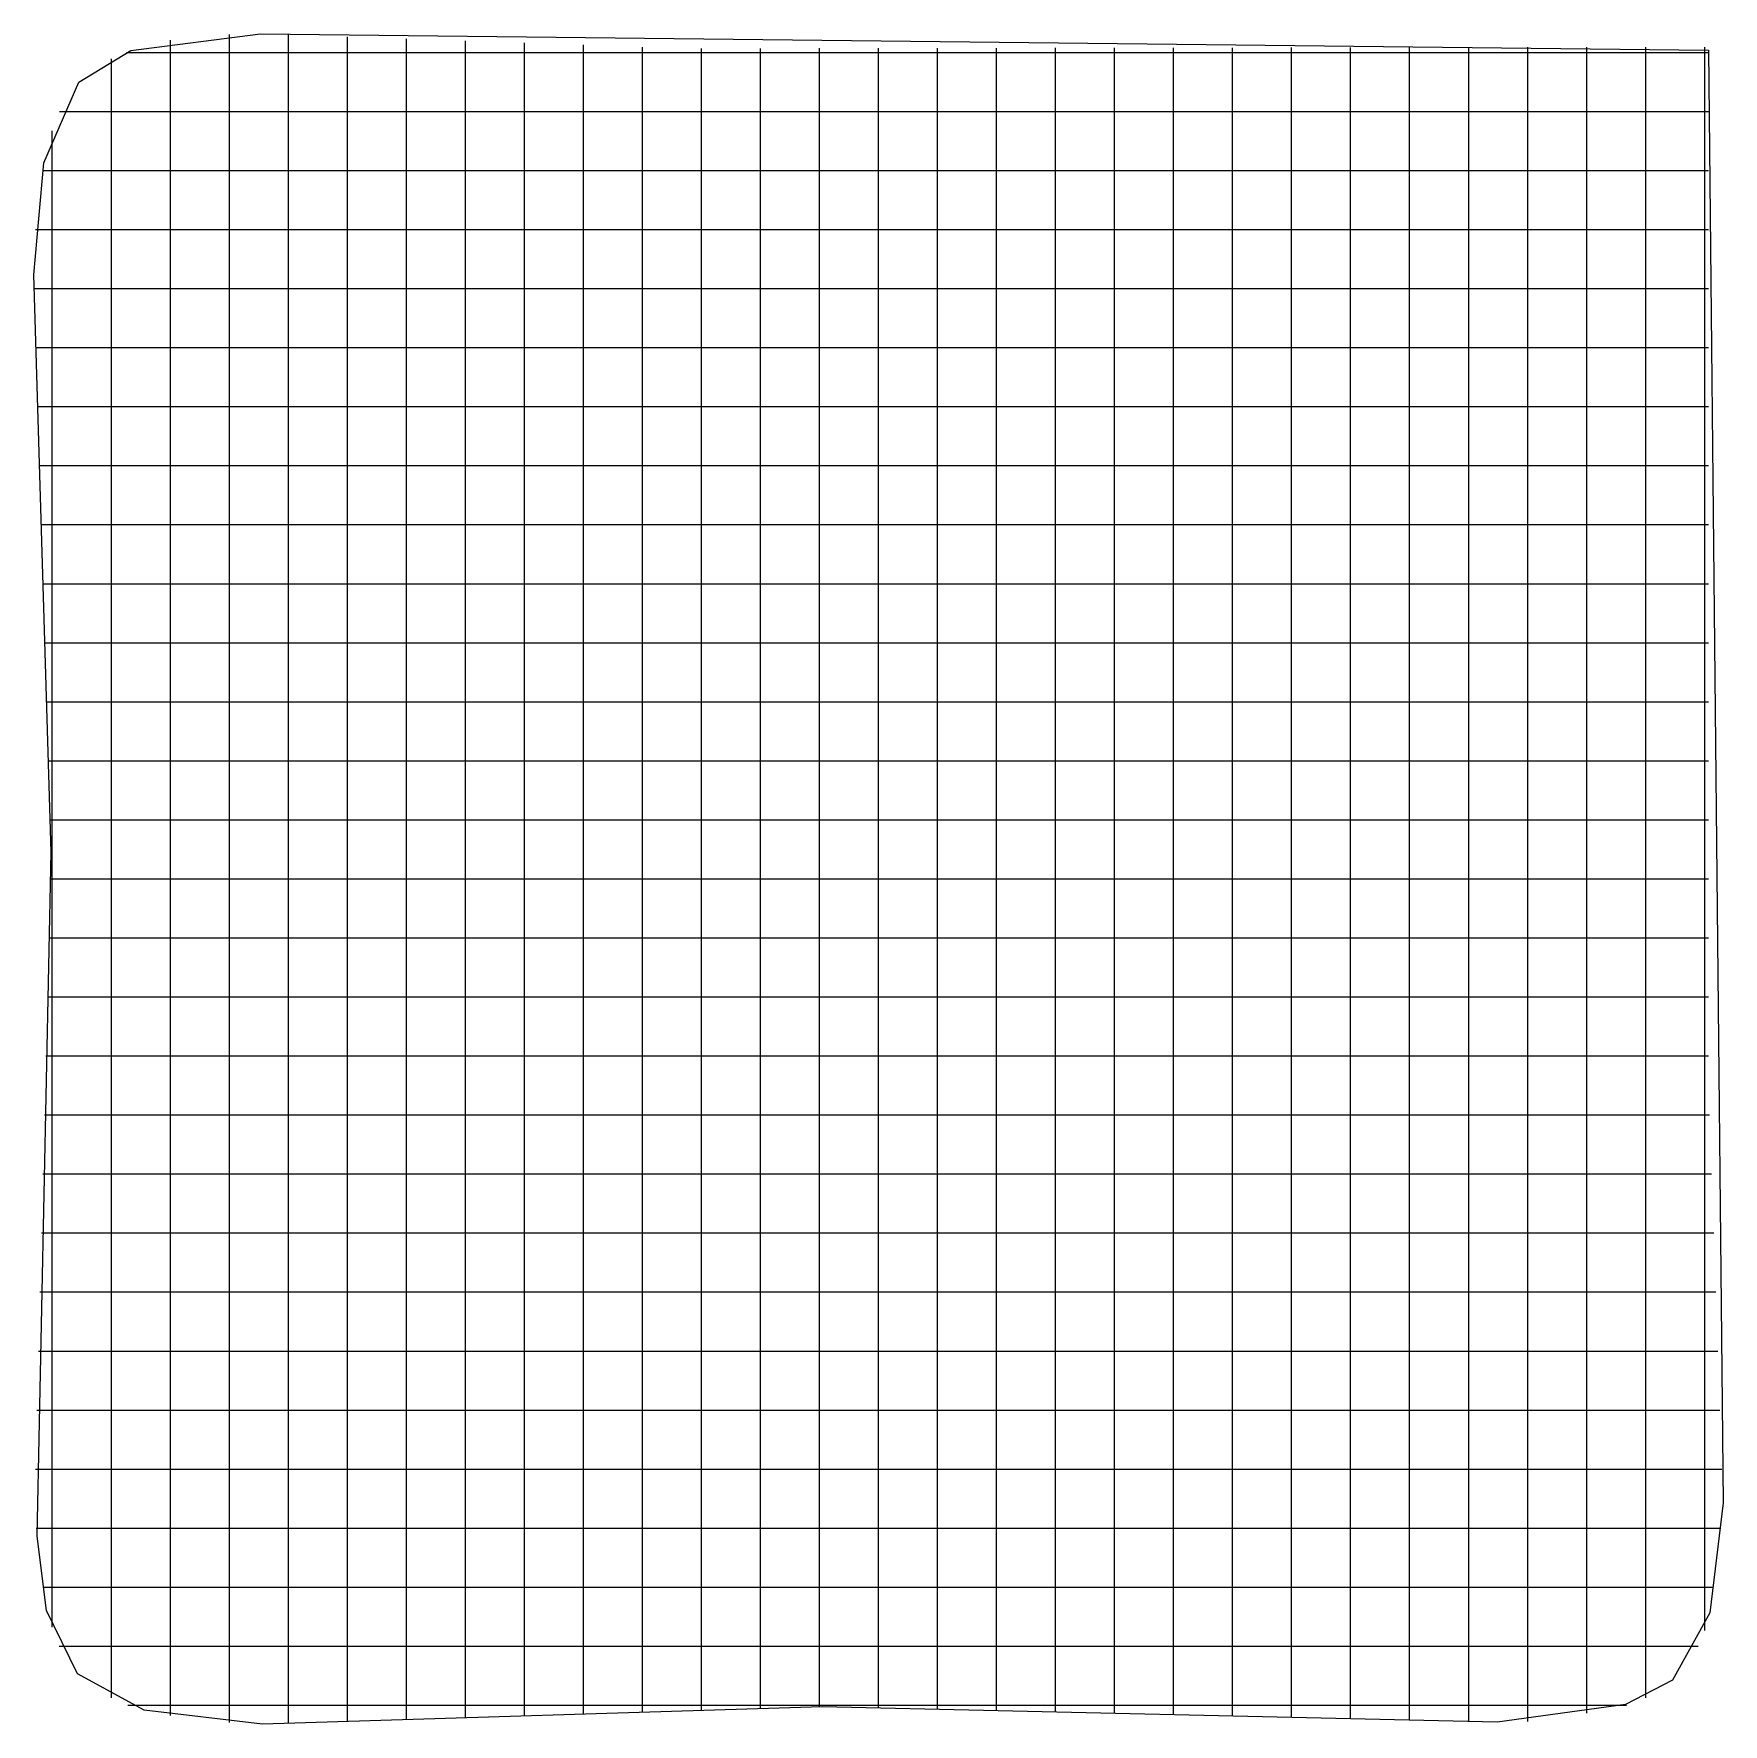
# Model space of a CAD drawing. Header units: metres. Extents: x 0.4 to 14.7, y 0.4 to 14.7.
import ezdxf

# ---------------------------------------------------------------- set-up
doc = ezdxf.new("R2010")
doc.units = ezdxf.units.M

msp = doc.modelspace()

# ---------------------------------------------------------------- linework, layer by layer
for p, q in [((1.593, 14.606), (1.593, 14.695)), ((1.593, 13.698), (1.593, 14.606)), ((2.093, 14.743), (2.093, 14.744)), ((2.093, 14.654), (2.093, 14.743)), ((2.093, 13.672), (2.093, 14.654)), ((2.593, 14.653), (2.593, 14.742)), ((2.593, 13.665), (2.593, 14.653)), ((3.093, 14.635), (3.093, 14.724)), ((3.093, 13.671), (3.093, 14.635)), ((3.593, 14.618), (3.593, 14.707)), ((3.593, 13.677), (3.593, 14.618)), ((4.093, 14.601), (4.093, 14.69)), ((4.593, 14.583), (4.593, 14.672)), ((5.093, 14.566), (5.093, 14.655)), ((5.593, 14.548), (5.593, 14.637)), ((6.093, 14.536), (6.093, 14.625)), ((6.593, 14.537), (6.593, 14.626)), ((7.093, 14.538), (7.093, 14.627)), ((7.593, 14.539), (7.593, 14.628)), ((8.093, 14.539), (8.093, 14.628)), ((8.593, 14.54), (8.593, 14.629)), ((9.093, 14.541), (9.093, 14.63)), ((9.593, 14.541), (9.593, 14.63)), ((10.093, 14.542), (10.093, 14.631)), ((10.593, 14.543), (10.593, 14.632)), ((11.093, 14.544), (11.093, 14.633)), ((11.593, 14.544), (11.593, 14.633)), ((12.093, 14.545), (12.093, 14.634)), ((12.593, 14.546), (12.593, 14.635)), ((13.093, 14.547), (13.093, 14.636)), ((13.593, 14.547), (13.593, 14.636)), ((14.093, 14.548), (14.093, 14.637)), ((14.593, 14.549), (14.593, 14.638)), ((1.093, 14.448), (1.093, 14.537)), ((1.221, 14.592), (1.31, 14.592)), ((1.221, 14.592), (1.31, 14.592)), ((1.31, 14.592), (1.665, 14.592)), ((1.665, 14.592), (1.876, 14.592)), ((1.876, 14.592), (2.321, 14.592)), ((2.321, 14.592), (3.376, 14.592)), ((3.376, 14.592), (3.465, 14.592)), ((3.465, 14.592), (3.676, 14.592)), ((3.676, 14.592), (4.121, 14.592)), ((4.093, 13.682), (4.093, 14.601)), ((4.121, 14.592), (5.176, 14.592)), ((4.593, 13.688), (4.593, 14.583)), ((5.093, 13.695), (5.093, 14.566)), ((5.176, 14.592), (5.265, 14.592)), ((5.265, 14.592), (5.476, 14.592)), ((5.476, 14.592), (5.728, 14.592)), ((5.593, 13.701), (5.593, 14.548)), ((5.728, 14.592), (5.817, 14.592)), ((5.817, 14.592), (6.872, 14.592)), ((6.093, 13.708), (6.093, 14.536)), ((6.593, 13.719), (6.593, 14.537)), ((6.872, 14.592), (7.317, 14.592)), ((7.093, 13.731), (7.093, 14.538)), ((7.317, 14.592), (7.528, 14.592)), ((7.528, 14.592), (7.617, 14.592)), ((7.593, 13.728), (7.593, 14.539)), ((7.617, 14.592), (8.672, 14.592)), ((8.093, 13.72), (8.093, 14.539)), ((8.593, 13.712), (8.593, 14.54)), ((8.672, 14.592), (9.117, 14.592)), ((9.093, 13.703), (9.093, 14.541)), ((9.117, 14.592), (9.328, 14.592)), ((9.328, 14.592), (9.417, 14.592)), ((9.417, 14.592), (10.472, 14.592)), ((9.593, 13.695), (9.593, 14.541)), ((10.093, 13.687), (10.093, 14.542)), ((10.472, 14.592), (10.917, 14.592)), ((10.593, 13.679), (10.593, 14.543)), ((10.917, 14.592), (11.128, 14.592)), ((11.093, 13.671), (11.093, 14.544)), ((11.128, 14.592), (11.217, 14.592)), ((11.217, 14.592), (12.272, 14.592)), ((11.593, 13.662), (11.593, 14.544)), ((12.093, 13.654), (12.093, 14.545)), ((12.272, 14.592), (12.717, 14.592)), ((12.593, 13.646), (12.593, 14.546)), ((12.717, 14.592), (12.928, 14.592)), ((12.928, 14.592), (13.017, 14.592)), ((13.017, 14.592), (14.072, 14.592)), ((13.093, 13.646), (13.093, 14.547)), ((13.593, 13.694), (13.593, 14.547)), ((14.072, 14.592), (14.415, 14.592)), ((14.093, 13.786), (14.093, 14.548)), ((14.415, 14.592), (14.626, 14.592)), ((14.593, 14.189), (14.593, 14.549)), ((1.093, 13.756), (1.093, 14.448)), ((14.593, 13.979), (14.593, 14.189)), ((0.654, 14.092), (0.743, 14.092)), ((0.654, 14.092), (0.743, 14.092)), ((0.743, 14.092), (1.497, 14.092)), ((1.497, 14.092), (1.942, 14.092)), ((1.942, 14.092), (2.153, 14.092)), ((2.153, 14.092), (2.242, 14.092)), ((2.242, 14.092), (3.297, 14.092)), ((3.297, 14.092), (3.742, 14.092)), ((3.742, 14.092), (3.953, 14.092)), ((3.953, 14.092), (4.042, 14.092)), ((4.042, 14.092), (5.097, 14.092)), ((5.097, 14.092), (5.542, 14.092)), ((5.542, 14.092), (5.753, 14.092)), ((5.753, 14.092), (5.842, 14.092)), ((5.842, 14.092), (6.897, 14.092)), ((6.897, 14.092), (7.342, 14.092)), ((7.342, 14.092), (7.553, 14.092)), ((7.553, 14.092), (7.642, 14.092)), ((7.642, 14.092), (8.697, 14.092)), ((8.697, 14.092), (9.142, 14.092)), ((9.142, 14.092), (9.353, 14.092)), ((9.353, 14.092), (9.442, 14.092)), ((9.442, 14.092), (10.497, 14.092)), ((10.497, 14.092), (10.942, 14.092)), ((10.942, 14.092), (11.153, 14.092)), ((11.153, 14.092), (11.242, 14.092)), ((11.242, 14.092), (12.297, 14.092)), ((12.297, 14.092), (12.742, 14.092)), ((12.742, 14.092), (12.953, 14.092)), ((12.953, 14.092), (13.042, 14.092)), ((13.042, 14.092), (14.097, 14.092)), ((14.097, 14.092), (14.415, 14.092)), ((14.415, 14.092), (14.626, 14.092)), ((0.593, 13.876), (0.593, 13.929)), ((14.593, 13.533), (14.593, 13.979)), ((0.593, 13.787), (0.593, 13.876)), ((0.593, 12.732), (0.593, 13.787)), ((1.093, 13.311), (1.093, 13.756)), ((14.093, 13.341), (14.093, 13.786)), ((1.593, 13.253), (1.593, 13.698)), ((2.093, 13.226), (2.093, 13.672)), ((2.593, 13.219), (2.593, 13.665)), ((3.093, 13.226), (3.093, 13.671)), ((3.593, 13.232), (3.593, 13.677)), ((4.093, 13.237), (4.093, 13.682)), ((4.593, 13.243), (4.593, 13.688)), ((5.093, 13.25), (5.093, 13.695)), ((5.593, 13.255), (5.593, 13.701)), ((6.093, 13.263), (6.093, 13.708)), ((6.593, 13.274), (6.593, 13.719)), ((7.093, 13.286), (7.093, 13.731)), ((7.593, 13.283), (7.593, 13.728)), ((8.093, 13.275), (8.093, 13.72)), ((8.593, 13.266), (8.593, 13.712)), ((9.093, 13.258), (9.093, 13.703)), ((9.593, 13.25), (9.593, 13.695)), ((10.093, 13.242), (10.093, 13.687)), ((10.593, 13.234), (10.593, 13.679)), ((11.093, 13.225), (11.093, 13.671)), ((11.593, 13.217), (11.593, 13.662)), ((12.093, 13.209), (12.093, 13.654)), ((12.593, 13.201), (12.593, 13.646)), ((13.093, 13.201), (13.093, 13.646)), ((13.593, 13.249), (13.593, 13.694)), ((0.511, 13.592), (0.6, 13.592)), ((0.511, 13.592), (0.6, 13.592)), ((0.6, 13.592), (1.454, 13.592)), ((1.454, 13.592), (1.9, 13.592)), ((1.9, 13.592), (2.111, 13.592)), ((2.111, 13.592), (2.2, 13.592)), ((2.2, 13.592), (3.254, 13.592)), ((3.254, 13.592), (3.7, 13.592)), ((3.7, 13.592), (3.911, 13.592)), ((3.911, 13.592), (4, 13.592)), ((4, 13.592), (5.054, 13.592)), ((5.054, 13.592), (5.5, 13.592)), ((5.5, 13.592), (5.711, 13.592)), ((5.711, 13.592), (5.8, 13.592)), ((5.8, 13.592), (6.854, 13.592)), ((6.854, 13.592), (7.3, 13.592)), ((7.3, 13.592), (7.511, 13.592)), ((7.511, 13.592), (7.6, 13.592)), ((7.6, 13.592), (8.654, 13.592)), ((8.654, 13.592), (9.1, 13.592)), ((9.1, 13.592), (9.311, 13.592)), ((9.311, 13.592), (9.4, 13.592)), ((9.4, 13.592), (10.454, 13.592)), ((10.454, 13.592), (10.9, 13.592)), ((10.9, 13.592), (11.111, 13.592)), ((11.111, 13.592), (11.2, 13.592)), ((11.2, 13.592), (12.254, 13.592)), ((12.254, 13.592), (12.7, 13.592)), ((12.7, 13.592), (12.911, 13.592)), ((12.911, 13.592), (13, 13.592)), ((13, 13.592), (14.054, 13.592)), ((14.054, 13.592), (14.415, 13.592)), ((14.415, 13.592), (14.626, 13.592)), ((14.593, 12.478), (14.593, 13.533)), ((14.093, 13.13), (14.093, 13.341)), ((1.093, 13.1), (1.093, 13.311)), ((1.593, 13.042), (1.593, 13.253)), ((2.093, 13.016), (2.093, 13.226)), ((2.593, 13.009), (2.593, 13.219)), ((3.093, 13.015), (3.093, 13.226)), ((3.593, 13.021), (3.593, 13.232)), ((4.093, 13.027), (4.093, 13.237)), ((4.593, 13.032), (4.593, 13.243)), ((5.093, 13.039), (5.093, 13.25)), ((5.593, 13.044), (5.593, 13.255)), ((6.093, 13.052), (6.093, 13.263)), ((6.593, 13.064), (6.593, 13.274)), ((7.093, 13.075), (7.093, 13.286)), ((7.593, 13.072), (7.593, 13.283)), ((8.093, 13.064), (8.093, 13.275)), ((8.593, 13.055), (8.593, 13.266)), ((9.093, 13.047), (9.093, 13.258)), ((9.593, 13.039), (9.593, 13.25)), ((10.093, 13.031), (10.093, 13.242)), ((10.593, 13.023), (10.593, 13.234)), ((11.093, 13.014), (11.093, 13.225)), ((11.593, 13.006), (11.593, 13.217)), ((12.093, 12.998), (12.093, 13.209)), ((12.593, 12.99), (12.593, 13.201)), ((13.093, 12.99), (13.093, 13.201)), ((13.593, 13.038), (13.593, 13.249)), ((0.451, 13.092), (0.54, 13.092)), ((0.451, 13.092), (0.54, 13.092)), ((0.54, 13.092), (1.437, 13.092)), ((1.093, 13.011), (1.093, 13.1)), ((1.437, 13.092), (1.882, 13.092)), ((1.593, 12.953), (1.593, 13.042)), ((1.882, 13.092), (2.093, 13.092)), ((2.093, 13.092), (2.182, 13.092)), ((2.182, 13.092), (3.237, 13.092)), ((3.237, 13.092), (3.682, 13.092)), ((3.682, 13.092), (3.893, 13.092)), ((3.893, 13.092), (3.982, 13.092)), ((3.982, 13.092), (5.037, 13.092)), ((4.593, 12.943), (4.593, 13.032)), ((5.037, 13.092), (5.482, 13.092)), ((5.093, 12.95), (5.093, 13.039)), ((5.482, 13.092), (5.693, 13.092)), ((5.593, 12.955), (5.593, 13.044)), ((5.693, 13.092), (5.782, 13.092)), ((5.782, 13.092), (6.837, 13.092)), ((6.093, 12.963), (6.093, 13.052)), ((6.593, 12.975), (6.593, 13.064)), ((6.837, 13.092), (7.282, 13.092)), ((7.093, 12.986), (7.093, 13.075)), ((7.282, 13.092), (7.493, 13.092)), ((7.493, 13.092), (7.582, 13.092)), ((7.582, 13.092), (8.637, 13.092)), ((7.593, 12.983), (7.593, 13.072)), ((8.093, 12.975), (8.093, 13.064)), ((8.593, 12.966), (8.593, 13.055)), ((8.637, 13.092), (9.082, 13.092)), ((9.082, 13.092), (9.293, 13.092)), ((9.093, 12.958), (9.093, 13.047)), ((9.293, 13.092), (9.382, 13.092)), ((9.382, 13.092), (10.437, 13.092)), ((9.593, 12.95), (9.593, 13.039)), ((10.093, 12.942), (10.093, 13.031)), ((10.437, 13.092), (10.882, 13.092)), ((10.882, 13.092), (11.093, 13.092)), ((11.093, 13.092), (11.182, 13.092)), ((11.182, 13.092), (12.237, 13.092)), ((12.237, 13.092), (12.682, 13.092)), ((12.682, 13.092), (12.893, 13.092)), ((12.893, 13.092), (12.982, 13.092)), ((12.982, 13.092), (14.037, 13.092)), ((13.593, 12.949), (13.593, 13.038)), ((14.037, 13.092), (14.415, 13.092)), ((14.093, 13.041), (14.093, 13.13)), ((14.093, 11.986), (14.093, 13.041)), ((14.415, 13.092), (14.626, 13.092)), ((1.093, 11.956), (1.093, 13.011)), ((1.593, 11.898), (1.593, 12.953)), ((2.093, 12.927), (2.093, 13.016)), ((2.093, 11.872), (2.093, 12.927)), ((2.593, 12.92), (2.593, 13.009)), ((2.593, 11.865), (2.593, 12.92)), ((3.093, 12.926), (3.093, 13.015)), ((3.093, 11.871), (3.093, 12.926)), ((3.593, 12.932), (3.593, 13.021)), ((3.593, 11.877), (3.593, 12.932)), ((4.093, 12.938), (4.093, 13.027)), ((4.093, 11.882), (4.093, 12.938)), ((4.593, 11.888), (4.593, 12.943)), ((5.093, 11.895), (5.093, 12.95)), ((5.593, 11.901), (5.593, 12.955)), ((6.093, 11.908), (6.093, 12.963)), ((6.593, 11.919), (6.593, 12.975)), ((7.093, 11.931), (7.093, 12.986)), ((7.593, 11.928), (7.593, 12.983)), ((8.093, 11.92), (8.093, 12.975)), ((8.593, 11.912), (8.593, 12.966)), ((9.093, 11.903), (9.093, 12.958)), ((9.593, 11.895), (9.593, 12.95)), ((10.093, 11.887), (10.093, 12.942)), ((10.593, 12.934), (10.593, 13.023)), ((10.593, 11.879), (10.593, 12.934)), ((11.093, 12.925), (11.093, 13.014)), ((11.093, 11.871), (11.093, 12.925)), ((11.593, 12.917), (11.593, 13.006)), ((11.593, 11.862), (11.593, 12.917)), ((12.093, 12.909), (12.093, 12.998)), ((12.093, 11.854), (12.093, 12.909)), ((12.593, 12.901), (12.593, 12.99)), ((12.593, 11.846), (12.593, 12.901)), ((13.093, 12.901), (13.093, 12.99)), ((13.093, 11.846), (13.093, 12.901)), ((13.593, 11.894), (13.593, 12.949)), ((0.593, 12.287), (0.593, 12.732)), ((0.438, 12.592), (0.527, 12.592)), ((0.438, 12.592), (0.527, 12.592)), ((0.527, 12.592), (1.433, 12.592)), ((1.433, 12.592), (1.878, 12.592)), ((1.878, 12.592), (2.089, 12.592)), ((2.089, 12.592), (2.178, 12.592)), ((2.178, 12.592), (3.233, 12.592)), ((3.233, 12.592), (3.678, 12.592)), ((3.678, 12.592), (3.889, 12.592)), ((3.889, 12.592), (3.978, 12.592)), ((3.978, 12.592), (5.033, 12.592)), ((5.033, 12.592), (5.478, 12.592)), ((5.478, 12.592), (5.689, 12.592)), ((5.689, 12.592), (5.778, 12.592)), ((5.778, 12.592), (6.833, 12.592)), ((6.833, 12.592), (7.278, 12.592)), ((7.278, 12.592), (7.489, 12.592)), ((7.489, 12.592), (7.578, 12.592)), ((7.578, 12.592), (8.633, 12.592)), ((8.633, 12.592), (9.078, 12.592)), ((9.078, 12.592), (9.289, 12.592)), ((9.289, 12.592), (9.378, 12.592)), ((9.378, 12.592), (10.433, 12.592)), ((10.433, 12.592), (10.878, 12.592)), ((10.878, 12.592), (11.089, 12.592)), ((11.089, 12.592), (11.178, 12.592)), ((11.178, 12.592), (12.233, 12.592)), ((12.233, 12.592), (12.678, 12.592)), ((12.678, 12.592), (12.889, 12.592)), ((12.889, 12.592), (12.978, 12.592)), ((12.978, 12.592), (14.033, 12.592)), ((14.033, 12.592), (14.415, 12.592)), ((14.415, 12.592), (14.626, 12.592)), ((14.593, 12.389), (14.593, 12.478)), ((14.593, 12.179), (14.593, 12.389)), ((0.593, 12.076), (0.593, 12.287)), ((14.593, 11.733), (14.593, 12.179)), ((0.453, 12.092), (0.542, 12.092)), ((0.453, 12.092), (0.542, 12.092)), ((0.542, 12.092), (1.437, 12.092)), ((0.593, 11.987), (0.593, 12.076)), ((1.437, 12.092), (1.882, 12.092)), ((1.882, 12.092), (2.093, 12.092)), ((2.093, 12.092), (2.182, 12.092)), ((2.182, 12.092), (3.237, 12.092)), ((3.237, 12.092), (3.682, 12.092)), ((3.682, 12.092), (3.893, 12.092)), ((3.893, 12.092), (3.982, 12.092)), ((3.982, 12.092), (5.037, 12.092)), ((5.037, 12.092), (5.482, 12.092)), ((5.482, 12.092), (5.693, 12.092)), ((5.693, 12.092), (5.782, 12.092)), ((5.782, 12.092), (6.837, 12.092)), ((6.837, 12.092), (7.282, 12.092)), ((7.282, 12.092), (7.493, 12.092)), ((7.493, 12.092), (7.582, 12.092)), ((7.582, 12.092), (8.637, 12.092)), ((8.637, 12.092), (9.082, 12.092)), ((9.082, 12.092), (9.293, 12.092)), ((9.293, 12.092), (9.382, 12.092)), ((9.382, 12.092), (10.437, 12.092)), ((10.437, 12.092), (10.882, 12.092)), ((10.882, 12.092), (11.093, 12.092)), ((11.093, 12.092), (11.182, 12.092)), ((11.182, 12.092), (12.237, 12.092)), ((12.237, 12.092), (12.682, 12.092)), ((12.682, 12.092), (12.893, 12.092)), ((12.893, 12.092), (12.982, 12.092)), ((12.982, 12.092), (14.037, 12.092)), ((14.037, 12.092), (14.415, 12.092)), ((14.415, 12.092), (14.626, 12.092)), ((0.593, 10.932), (0.593, 11.987)), ((1.093, 11.511), (1.093, 11.956)), ((1.593, 11.453), (1.593, 11.898)), ((4.593, 11.443), (4.593, 11.888)), ((5.093, 11.45), (5.093, 11.895)), ((5.593, 11.455), (5.593, 11.901)), ((6.093, 11.463), (6.093, 11.908)), ((6.593, 11.474), (6.593, 11.919)), ((7.093, 11.486), (7.093, 11.931)), ((7.593, 11.483), (7.593, 11.928)), ((8.093, 11.475), (8.093, 11.92)), ((8.593, 11.466), (8.593, 11.912)), ((9.093, 11.458), (9.093, 11.903)), ((9.593, 11.45), (9.593, 11.895)), ((10.093, 11.442), (10.093, 11.887)), ((13.593, 11.449), (13.593, 11.894)), ((14.093, 11.541), (14.093, 11.986)), ((2.093, 11.426), (2.093, 11.872)), ((2.593, 11.419), (2.593, 11.865)), ((3.093, 11.426), (3.093, 11.871)), ((3.593, 11.432), (3.593, 11.877)), ((4.093, 11.437), (4.093, 11.882)), ((10.593, 11.434), (10.593, 11.879)), ((11.093, 11.425), (11.093, 11.871)), ((11.593, 11.417), (11.593, 11.862)), ((12.093, 11.409), (12.093, 11.854)), ((12.593, 11.401), (12.593, 11.846)), ((13.093, 11.401), (13.093, 11.846)), ((14.593, 10.678), (14.593, 11.733)), ((0.468, 11.592), (0.557, 11.592)), ((0.468, 11.592), (0.557, 11.592)), ((0.557, 11.592), (1.442, 11.592)), ((1.093, 11.3), (1.093, 11.511)), ((1.442, 11.592), (1.887, 11.592)), ((1.887, 11.592), (2.098, 11.592)), ((2.098, 11.592), (2.187, 11.592)), ((2.187, 11.592), (3.242, 11.592)), ((3.242, 11.592), (3.687, 11.592)), ((3.687, 11.592), (3.898, 11.592)), ((3.898, 11.592), (3.987, 11.592)), ((3.987, 11.592), (5.042, 11.592)), ((5.042, 11.592), (5.487, 11.592)), ((5.487, 11.592), (5.698, 11.592)), ((5.593, 11.244), (5.593, 11.455)), ((5.698, 11.592), (5.787, 11.592)), ((5.787, 11.592), (6.842, 11.592)), ((6.093, 11.252), (6.093, 11.463)), ((6.593, 11.264), (6.593, 11.474)), ((6.842, 11.592), (7.287, 11.592)), ((7.093, 11.275), (7.093, 11.486)), ((7.287, 11.592), (7.498, 11.592)), ((7.498, 11.592), (7.587, 11.592)), ((7.587, 11.592), (8.642, 11.592)), ((7.593, 11.272), (7.593, 11.483)), ((8.093, 11.264), (8.093, 11.475)), ((8.593, 11.255), (8.593, 11.466)), ((8.642, 11.592), (9.087, 11.592)), ((9.087, 11.592), (9.298, 11.592)), ((9.093, 11.247), (9.093, 11.458)), ((9.298, 11.592), (9.387, 11.592)), ((9.387, 11.592), (10.442, 11.592)), ((10.442, 11.592), (10.887, 11.592)), ((10.887, 11.592), (11.098, 11.592)), ((11.098, 11.592), (11.187, 11.592)), ((11.187, 11.592), (12.242, 11.592)), ((12.242, 11.592), (12.687, 11.592)), ((12.687, 11.592), (12.898, 11.592)), ((12.898, 11.592), (12.987, 11.592)), ((12.987, 11.592), (14.042, 11.592)), ((14.042, 11.592), (14.415, 11.592)), ((14.093, 11.33), (14.093, 11.541)), ((14.415, 11.592), (14.626, 11.592)), ((1.593, 11.242), (1.593, 11.453)), ((2.093, 11.216), (2.093, 11.426)), ((2.593, 11.209), (2.593, 11.419)), ((3.093, 11.215), (3.093, 11.426)), ((3.593, 11.221), (3.593, 11.432)), ((4.093, 11.227), (4.093, 11.437)), ((4.593, 11.232), (4.593, 11.443)), ((5.093, 11.239), (5.093, 11.45)), ((9.593, 11.239), (9.593, 11.45)), ((10.093, 11.231), (10.093, 11.442)), ((10.593, 11.223), (10.593, 11.434)), ((11.093, 11.214), (11.093, 11.425)), ((11.593, 11.206), (11.593, 11.417)), ((12.093, 11.198), (12.093, 11.409)), ((12.593, 11.19), (12.593, 11.401)), ((13.093, 11.19), (13.093, 11.401)), ((13.593, 11.238), (13.593, 11.449)), ((14.093, 11.241), (14.093, 11.33)), ((1.093, 11.211), (1.093, 11.3)), ((1.093, 10.156), (1.093, 11.211)), ((1.593, 11.153), (1.593, 11.242)), ((2.093, 11.127), (2.093, 11.216)), ((2.593, 11.12), (2.593, 11.209)), ((3.093, 11.126), (3.093, 11.215)), ((3.593, 11.132), (3.593, 11.221)), ((4.093, 11.138), (4.093, 11.227)), ((4.593, 11.143), (4.593, 11.232)), ((5.093, 11.15), (5.093, 11.239)), ((5.593, 11.155), (5.593, 11.244)), ((6.093, 11.163), (6.093, 11.252)), ((6.593, 11.175), (6.593, 11.264)), ((6.593, 10.119), (6.593, 11.175)), ((7.093, 11.186), (7.093, 11.275)), ((7.093, 10.131), (7.093, 11.186)), ((7.593, 11.183), (7.593, 11.272)), ((7.593, 10.128), (7.593, 11.183)), ((8.093, 11.175), (8.093, 11.264)), ((8.093, 10.12), (8.093, 11.175)), ((8.593, 11.166), (8.593, 11.255)), ((9.093, 11.158), (9.093, 11.247)), ((9.593, 11.15), (9.593, 11.239)), ((10.093, 11.142), (10.093, 11.231)), ((10.593, 11.134), (10.593, 11.223)), ((11.093, 11.125), (11.093, 11.214)), ((11.593, 11.117), (11.593, 11.206)), ((12.093, 11.109), (12.093, 11.198)), ((12.593, 11.101), (12.593, 11.19)), ((13.093, 11.101), (13.093, 11.19)), ((13.593, 11.149), (13.593, 11.238)), ((14.093, 10.186), (14.093, 11.241)), ((0.484, 11.092), (0.573, 11.092)), ((0.484, 11.092), (0.573, 11.092)), ((0.573, 11.092), (1.446, 11.092)), ((1.446, 11.092), (1.892, 11.092)), ((1.593, 10.098), (1.593, 11.153)), ((1.892, 11.092), (2.103, 11.092)), ((2.093, 10.072), (2.093, 11.127)), ((2.103, 11.092), (2.192, 11.092)), ((2.192, 11.092), (3.246, 11.092)), ((2.593, 10.065), (2.593, 11.12)), ((3.093, 10.071), (3.093, 11.126)), ((3.246, 11.092), (3.692, 11.092)), ((3.593, 10.077), (3.593, 11.132)), ((3.692, 11.092), (3.903, 11.092)), ((3.903, 11.092), (3.992, 11.092)), ((3.992, 11.092), (5.046, 11.092)), ((4.093, 10.082), (4.093, 11.138)), ((4.593, 10.088), (4.593, 11.143)), ((5.046, 11.092), (5.492, 11.092)), ((5.093, 10.095), (5.093, 11.15)), ((5.492, 11.092), (5.703, 11.092)), ((5.593, 10.101), (5.593, 11.155)), ((5.703, 11.092), (5.792, 11.092)), ((5.792, 11.092), (6.846, 11.092)), ((6.093, 10.108), (6.093, 11.163)), ((6.846, 11.092), (7.292, 11.092)), ((7.292, 11.092), (7.503, 11.092)), ((7.503, 11.092), (7.592, 11.092)), ((7.592, 11.092), (8.646, 11.092)), ((8.593, 10.112), (8.593, 11.166)), ((8.646, 11.092), (9.092, 11.092)), ((9.092, 11.092), (9.303, 11.092)), ((9.093, 10.103), (9.093, 11.158)), ((9.303, 11.092), (9.392, 11.092)), ((9.392, 11.092), (10.446, 11.092)), ((9.593, 10.095), (9.593, 11.15)), ((10.093, 10.087), (10.093, 11.142)), ((10.446, 11.092), (10.892, 11.092)), ((10.593, 10.079), (10.593, 11.134)), ((10.892, 11.092), (11.103, 11.092)), ((11.093, 10.071), (11.093, 11.125)), ((11.103, 11.092), (11.192, 11.092)), ((11.192, 11.092), (12.246, 11.092)), ((11.593, 10.062), (11.593, 11.117)), ((12.093, 10.054), (12.093, 11.109)), ((12.246, 11.092), (12.692, 11.092)), ((12.593, 10.046), (12.593, 11.101)), ((12.692, 11.092), (12.903, 11.092)), ((12.903, 11.092), (12.992, 11.092)), ((12.992, 11.092), (14.046, 11.092)), ((13.093, 10.046), (13.093, 11.101)), ((13.593, 10.094), (13.593, 11.149)), ((14.046, 11.092), (14.415, 11.092)), ((14.415, 11.092), (14.626, 11.092)), ((0.593, 10.487), (0.593, 10.932)), ((14.593, 10.589), (14.593, 10.678)), ((0.499, 10.592), (0.588, 10.592)), ((0.499, 10.592), (0.588, 10.592)), ((0.588, 10.592), (1.451, 10.592)), ((0.593, 10.276), (0.593, 10.487)), ((1.451, 10.592), (1.896, 10.592)), ((1.896, 10.592), (2.107, 10.592)), ((2.107, 10.592), (2.196, 10.592)), ((2.196, 10.592), (3.251, 10.592)), ((3.251, 10.592), (3.696, 10.592)), ((3.696, 10.592), (3.907, 10.592)), ((3.907, 10.592), (3.996, 10.592)), ((3.996, 10.592), (5.051, 10.592)), ((5.051, 10.592), (5.496, 10.592)), ((5.496, 10.592), (5.707, 10.592)), ((5.707, 10.592), (5.796, 10.592)), ((5.796, 10.592), (6.851, 10.592)), ((6.851, 10.592), (7.296, 10.592)), ((7.296, 10.592), (7.507, 10.592)), ((7.507, 10.592), (7.596, 10.592)), ((7.596, 10.592), (8.651, 10.592)), ((8.651, 10.592), (9.096, 10.592)), ((9.096, 10.592), (9.307, 10.592)), ((9.307, 10.592), (9.396, 10.592)), ((9.396, 10.592), (10.451, 10.592)), ((10.451, 10.592), (10.896, 10.592)), ((10.896, 10.592), (11.107, 10.592)), ((11.107, 10.592), (11.196, 10.592)), ((11.196, 10.592), (12.251, 10.592)), ((12.251, 10.592), (12.696, 10.592)), ((12.696, 10.592), (12.907, 10.592)), ((12.907, 10.592), (12.996, 10.592)), ((12.996, 10.592), (14.051, 10.592)), ((14.051, 10.592), (14.415, 10.592)), ((14.415, 10.592), (14.626, 10.592)), ((14.593, 10.379), (14.593, 10.589)), ((14.593, 9.933), (14.593, 10.379)), ((0.593, 10.187), (0.593, 10.276)), ((0.593, 9.132), (0.593, 10.187)), ((14.093, 9.741), (14.093, 10.186)), ((0.514, 10.092), (0.603, 10.092)), ((0.514, 10.092), (0.603, 10.092)), ((0.603, 10.092), (1.455, 10.092)), ((1.093, 9.711), (1.093, 10.156)), ((1.455, 10.092), (1.901, 10.092)), ((1.593, 9.653), (1.593, 10.098)), ((1.901, 10.092), (2.111, 10.092)), ((2.093, 9.626), (2.093, 10.072)), ((2.111, 10.092), (2.201, 10.092)), ((2.201, 10.092), (3.255, 10.092)), ((2.593, 9.619), (2.593, 10.065)), ((3.093, 9.626), (3.093, 10.071)), ((3.255, 10.092), (3.701, 10.092)), ((3.593, 9.632), (3.593, 10.077)), ((3.701, 10.092), (3.911, 10.092)), ((3.911, 10.092), (4.001, 10.092)), ((4.001, 10.092), (5.055, 10.092)), ((4.093, 9.637), (4.093, 10.082)), ((4.593, 9.643), (4.593, 10.088)), ((5.055, 10.092), (5.501, 10.092)), ((5.093, 9.65), (5.093, 10.095)), ((5.501, 10.092), (5.711, 10.092)), ((5.593, 9.655), (5.593, 10.101)), ((5.711, 10.092), (5.801, 10.092)), ((5.801, 10.092), (6.855, 10.092)), ((6.093, 9.663), (6.093, 10.108)), ((6.593, 9.674), (6.593, 10.119)), ((6.855, 10.092), (7.301, 10.092)), ((7.093, 9.686), (7.093, 10.131)), ((7.301, 10.092), (7.511, 10.092)), ((7.511, 10.092), (7.601, 10.092)), ((7.593, 9.683), (7.593, 10.128)), ((7.601, 10.092), (8.655, 10.092)), ((8.093, 9.675), (8.093, 10.12)), ((8.593, 9.666), (8.593, 10.112)), ((8.655, 10.092), (9.101, 10.092)), ((9.093, 9.658), (9.093, 10.103)), ((9.101, 10.092), (9.311, 10.092)), ((9.311, 10.092), (9.401, 10.092)), ((9.401, 10.092), (10.455, 10.092)), ((9.593, 9.65), (9.593, 10.095)), ((10.093, 9.642), (10.093, 10.087)), ((10.455, 10.092), (10.901, 10.092)), ((10.593, 9.634), (10.593, 10.079)), ((10.901, 10.092), (11.111, 10.092)), ((11.093, 9.625), (11.093, 10.071)), ((11.111, 10.092), (11.201, 10.092)), ((11.201, 10.092), (12.255, 10.092)), ((11.593, 9.617), (11.593, 10.062)), ((12.093, 9.609), (12.093, 10.054)), ((12.255, 10.092), (12.701, 10.092)), ((12.593, 9.601), (12.593, 10.046)), ((12.701, 10.092), (12.911, 10.092)), ((12.911, 10.092), (13.001, 10.092)), ((13.001, 10.092), (14.055, 10.092)), ((13.093, 9.601), (13.093, 10.046)), ((13.593, 9.649), (13.593, 10.094)), ((14.055, 10.092), (14.415, 10.092)), ((14.415, 10.092), (14.626, 10.092)), ((14.593, 8.878), (14.593, 9.933)), ((14.093, 9.53), (14.093, 9.741)), ((1.093, 9.5), (1.093, 9.711)), ((1.593, 9.442), (1.593, 9.653)), ((2.093, 9.416), (2.093, 9.626)), ((2.593, 9.409), (2.593, 9.619)), ((3.093, 9.415), (3.093, 9.626)), ((3.593, 9.421), (3.593, 9.632)), ((4.093, 9.427), (4.093, 9.637)), ((4.593, 9.432), (4.593, 9.643)), ((5.093, 9.439), (5.093, 9.65)), ((5.593, 9.444), (5.593, 9.655)), ((6.093, 9.452), (6.093, 9.663)), ((6.593, 9.464), (6.593, 9.674)), ((7.093, 9.475), (7.093, 9.686)), ((7.593, 9.472), (7.593, 9.683)), ((8.093, 9.464), (8.093, 9.675)), ((8.593, 9.455), (8.593, 9.666)), ((9.093, 9.447), (9.093, 9.658)), ((9.593, 9.439), (9.593, 9.65)), ((10.093, 9.431), (10.093, 9.642)), ((10.593, 9.423), (10.593, 9.634)), ((11.093, 9.414), (11.093, 9.625)), ((11.593, 9.406), (11.593, 9.617)), ((12.093, 9.398), (12.093, 9.609)), ((12.593, 9.39), (12.593, 9.601)), ((13.093, 9.39), (13.093, 9.601)), ((13.593, 9.438), (13.593, 9.649)), ((0.529, 9.592), (0.618, 9.592)), ((0.529, 9.592), (0.618, 9.592)), ((0.618, 9.592), (1.46, 9.592)), ((1.093, 9.411), (1.093, 9.5)), ((1.46, 9.592), (1.905, 9.592)), ((1.905, 9.592), (2.116, 9.592)), ((2.116, 9.592), (2.205, 9.592)), ((2.205, 9.592), (3.26, 9.592)), ((3.26, 9.592), (3.705, 9.592)), ((3.705, 9.592), (3.916, 9.592)), ((3.916, 9.592), (4.005, 9.592)), ((4.005, 9.592), (5.06, 9.592)), ((5.06, 9.592), (5.505, 9.592)), ((5.505, 9.592), (5.716, 9.592)), ((5.716, 9.592), (5.805, 9.592)), ((5.805, 9.592), (6.86, 9.592)), ((6.093, 9.363), (6.093, 9.452)), ((6.593, 9.375), (6.593, 9.464)), ((6.86, 9.592), (7.305, 9.592)), ((7.093, 9.386), (7.093, 9.475)), ((7.305, 9.592), (7.516, 9.592)), ((7.516, 9.592), (7.605, 9.592)), ((7.593, 9.383), (7.593, 9.472)), ((7.605, 9.592), (8.66, 9.592)), ((8.093, 9.375), (8.093, 9.464)), ((8.593, 9.366), (8.593, 9.455)), ((8.66, 9.592), (9.105, 9.592)), ((9.105, 9.592), (9.316, 9.592)), ((9.316, 9.592), (9.405, 9.592)), ((9.405, 9.592), (10.46, 9.592)), ((10.46, 9.592), (10.905, 9.592)), ((10.905, 9.592), (11.116, 9.592)), ((11.116, 9.592), (11.205, 9.592)), ((11.205, 9.592), (12.26, 9.592)), ((12.26, 9.592), (12.705, 9.592)), ((12.705, 9.592), (12.916, 9.592)), ((12.916, 9.592), (13.005, 9.592)), ((13.005, 9.592), (14.06, 9.592)), ((14.06, 9.592), (14.415, 9.592)), ((14.093, 9.441), (14.093, 9.53)), ((14.415, 9.592), (14.626, 9.592)), ((1.093, 8.356), (1.093, 9.411)), ((1.593, 9.353), (1.593, 9.442)), ((1.593, 8.298), (1.593, 9.353)), ((2.093, 9.327), (2.093, 9.416)), ((2.093, 8.272), (2.093, 9.327)), ((2.593, 9.32), (2.593, 9.409)), ((2.593, 8.265), (2.593, 9.32)), ((3.093, 9.326), (3.093, 9.415)), ((3.093, 8.271), (3.093, 9.326)), ((3.593, 9.332), (3.593, 9.421)), ((3.593, 8.277), (3.593, 9.332)), ((4.093, 9.338), (4.093, 9.427)), ((4.093, 8.282), (4.093, 9.338)), ((4.593, 9.343), (4.593, 9.432)), ((4.593, 8.288), (4.593, 9.343)), ((5.093, 9.35), (5.093, 9.439)), ((5.093, 8.295), (5.093, 9.35)), ((5.593, 9.355), (5.593, 9.444)), ((5.593, 8.301), (5.593, 9.355)), ((6.093, 8.308), (6.093, 9.363)), ((6.593, 8.319), (6.593, 9.375)), ((7.093, 8.331), (7.093, 9.386)), ((7.593, 8.328), (7.593, 9.383)), ((8.093, 8.32), (8.093, 9.375)), ((8.593, 8.312), (8.593, 9.366)), ((9.093, 9.358), (9.093, 9.447)), ((9.093, 8.303), (9.093, 9.358)), ((9.593, 9.35), (9.593, 9.439)), ((9.593, 8.295), (9.593, 9.35)), ((10.093, 9.342), (10.093, 9.431)), ((10.093, 8.287), (10.093, 9.342)), ((10.593, 9.334), (10.593, 9.423)), ((10.593, 8.279), (10.593, 9.334)), ((11.093, 9.325), (11.093, 9.414)), ((11.093, 8.271), (11.093, 9.325)), ((11.593, 9.317), (11.593, 9.406)), ((11.593, 8.262), (11.593, 9.317)), ((12.093, 9.309), (12.093, 9.398)), ((12.093, 8.254), (12.093, 9.309)), ((12.593, 9.301), (12.593, 9.39)), ((13.093, 9.301), (13.093, 9.39)), ((13.593, 9.349), (13.593, 9.438)), ((13.593, 8.294), (13.593, 9.349)), ((14.093, 8.386), (14.093, 9.441)), ((12.593, 8.246), (12.593, 9.301)), ((13.093, 8.246), (13.093, 9.301)), ((0.545, 9.092), (0.634, 9.092)), ((0.545, 9.092), (0.634, 9.092)), ((0.593, 8.687), (0.593, 9.132)), ((0.634, 9.092), (1.465, 9.092)), ((1.465, 9.092), (1.91, 9.092)), ((1.91, 9.092), (2.121, 9.092)), ((2.121, 9.092), (2.21, 9.092)), ((2.21, 9.092), (3.265, 9.092)), ((3.265, 9.092), (3.71, 9.092)), ((3.71, 9.092), (3.921, 9.092)), ((3.921, 9.092), (4.01, 9.092)), ((4.01, 9.092), (5.065, 9.092)), ((5.065, 9.092), (5.51, 9.092)), ((5.51, 9.092), (5.721, 9.092)), ((5.721, 9.092), (5.81, 9.092)), ((5.81, 9.092), (6.865, 9.092)), ((6.865, 9.092), (7.31, 9.092)), ((7.31, 9.092), (7.521, 9.092)), ((7.521, 9.092), (7.61, 9.092)), ((7.61, 9.092), (8.665, 9.092)), ((8.665, 9.092), (9.11, 9.092)), ((9.11, 9.092), (9.321, 9.092)), ((9.321, 9.092), (9.41, 9.092)), ((9.41, 9.092), (10.465, 9.092)), ((10.465, 9.092), (10.91, 9.092)), ((10.91, 9.092), (11.121, 9.092)), ((11.121, 9.092), (11.21, 9.092)), ((11.21, 9.092), (12.265, 9.092)), ((12.265, 9.092), (12.71, 9.092)), ((12.71, 9.092), (12.921, 9.092)), ((12.921, 9.092), (13.01, 9.092)), ((13.01, 9.092), (14.065, 9.092)), ((14.065, 9.092), (14.415, 9.092)), ((14.415, 9.092), (14.626, 9.092)), ((14.593, 8.789), (14.593, 8.878)), ((14.593, 8.579), (14.593, 8.789)), ((0.56, 8.592), (0.649, 8.592)), ((0.56, 8.592), (0.649, 8.592)), ((0.593, 8.476), (0.593, 8.687)), ((0.649, 8.592), (1.469, 8.592)), ((1.469, 8.592), (1.914, 8.592)), ((1.914, 8.592), (2.125, 8.592)), ((2.125, 8.592), (2.214, 8.592)), ((2.214, 8.592), (3.269, 8.592)), ((3.269, 8.592), (3.714, 8.592)), ((3.714, 8.592), (3.925, 8.592)), ((3.925, 8.592), (4.014, 8.592)), ((4.014, 8.592), (5.069, 8.592)), ((5.069, 8.592), (5.514, 8.592)), ((5.514, 8.592), (5.725, 8.592)), ((5.725, 8.592), (5.814, 8.592)), ((5.814, 8.592), (6.869, 8.592)), ((6.869, 8.592), (7.314, 8.592)), ((7.314, 8.592), (7.525, 8.592)), ((7.525, 8.592), (7.614, 8.592)), ((7.614, 8.592), (8.669, 8.592)), ((8.669, 8.592), (9.114, 8.592)), ((9.114, 8.592), (9.325, 8.592)), ((9.325, 8.592), (9.414, 8.592)), ((9.414, 8.592), (10.469, 8.592)), ((10.469, 8.592), (10.914, 8.592)), ((10.914, 8.592), (11.125, 8.592)), ((11.125, 8.592), (11.214, 8.592)), ((11.214, 8.592), (12.269, 8.592)), ((12.269, 8.592), (12.714, 8.592)), ((12.714, 8.592), (12.925, 8.592)), ((12.925, 8.592), (13.014, 8.592)), ((13.014, 8.592), (14.069, 8.592)), ((14.069, 8.592), (14.415, 8.592)), ((14.415, 8.592), (14.626, 8.592)), ((0.593, 8.387), (0.593, 8.476)), ((14.593, 8.133), (14.593, 8.579)), ((0.593, 7.332), (0.593, 8.387)), ((1.093, 7.911), (1.093, 8.356)), ((6.093, 7.863), (6.093, 8.308)), ((6.593, 7.874), (6.593, 8.319)), ((7.093, 7.886), (7.093, 8.331)), ((7.593, 7.883), (7.593, 8.328)), ((8.093, 7.875), (8.093, 8.32)), ((8.593, 7.866), (8.593, 8.312)), ((14.093, 7.941), (14.093, 8.386)), ((1.593, 7.853), (1.593, 8.298)), ((2.093, 7.826), (2.093, 8.272)), ((2.593, 7.819), (2.593, 8.265)), ((3.093, 7.826), (3.093, 8.271)), ((3.593, 7.832), (3.593, 8.277)), ((4.093, 7.837), (4.093, 8.282)), ((4.593, 7.843), (4.593, 8.288)), ((5.093, 7.85), (5.093, 8.295)), ((5.593, 7.855), (5.593, 8.301)), ((9.093, 7.858), (9.093, 8.303)), ((9.593, 7.85), (9.593, 8.295)), ((10.093, 7.842), (10.093, 8.287)), ((10.593, 7.834), (10.593, 8.279)), ((11.093, 7.825), (11.093, 8.271)), ((11.593, 7.817), (11.593, 8.262)), ((12.093, 7.809), (12.093, 8.254)), ((12.593, 7.801), (12.593, 8.246)), ((13.093, 7.801), (13.093, 8.246)), ((13.593, 7.849), (13.593, 8.294)), ((0.575, 8.092), (0.664, 8.092)), ((0.575, 8.092), (0.664, 8.092)), ((0.664, 8.092), (1.473, 8.092)), ((1.473, 8.092), (1.919, 8.092)), ((1.919, 8.092), (2.13, 8.092)), ((2.13, 8.092), (2.219, 8.092)), ((2.219, 8.092), (3.273, 8.092)), ((3.273, 8.092), (3.719, 8.092)), ((3.719, 8.092), (3.93, 8.092)), ((3.93, 8.092), (4.019, 8.092)), ((4.019, 8.092), (5.073, 8.092)), ((5.073, 8.092), (5.519, 8.092)), ((5.519, 8.092), (5.73, 8.092)), ((5.73, 8.092), (5.819, 8.092)), ((5.819, 8.092), (6.873, 8.092)), ((6.873, 8.092), (7.319, 8.092)), ((7.319, 8.092), (7.53, 8.092)), ((7.53, 8.092), (7.619, 8.092)), ((7.619, 8.092), (8.673, 8.092)), ((8.673, 8.092), (9.119, 8.092)), ((9.119, 8.092), (9.33, 8.092)), ((9.33, 8.092), (9.419, 8.092)), ((9.419, 8.092), (10.473, 8.092)), ((10.473, 8.092), (10.919, 8.092)), ((10.919, 8.092), (11.13, 8.092)), ((11.13, 8.092), (11.219, 8.092)), ((11.219, 8.092), (12.273, 8.092)), ((12.273, 8.092), (12.719, 8.092)), ((12.719, 8.092), (12.93, 8.092)), ((12.93, 8.092), (13.019, 8.092)), ((13.019, 8.092), (14.073, 8.092)), ((14.073, 8.092), (14.415, 8.092)), ((14.415, 8.092), (14.626, 8.092)), ((14.593, 7.078), (14.593, 8.133)), ((1.093, 7.7), (1.093, 7.911)), ((7.093, 7.675), (7.093, 7.886)), ((7.593, 7.672), (7.593, 7.883)), ((14.093, 7.73), (14.093, 7.941)), ((1.593, 7.642), (1.593, 7.853)), ((2.093, 7.616), (2.093, 7.826)), ((2.593, 7.609), (2.593, 7.819)), ((3.093, 7.615), (3.093, 7.826)), ((3.593, 7.621), (3.593, 7.832)), ((4.093, 7.627), (4.093, 7.837)), ((4.593, 7.632), (4.593, 7.843)), ((5.093, 7.639), (5.093, 7.85)), ((5.593, 7.644), (5.593, 7.855)), ((6.093, 7.652), (6.093, 7.863)), ((6.593, 7.664), (6.593, 7.874)), ((8.093, 7.664), (8.093, 7.875)), ((8.593, 7.655), (8.593, 7.866)), ((9.093, 7.647), (9.093, 7.858)), ((9.593, 7.639), (9.593, 7.85)), ((10.093, 7.631), (10.093, 7.842)), ((10.593, 7.623), (10.593, 7.834)), ((11.093, 7.614), (11.093, 7.825)), ((11.593, 7.606), (11.593, 7.817)), ((12.093, 7.598), (12.093, 7.809)), ((12.593, 7.59), (12.593, 7.801)), ((13.093, 7.59), (13.093, 7.801)), ((13.593, 7.638), (13.593, 7.849)), ((0.576, 7.592), (0.665, 7.592)), ((0.576, 7.592), (0.665, 7.592)), ((0.665, 7.592), (1.474, 7.592)), ((1.093, 7.611), (1.093, 7.7)), ((1.093, 6.556), (1.093, 7.611)), ((1.474, 7.592), (1.919, 7.592)), ((1.593, 7.553), (1.593, 7.642)), ((1.919, 7.592), (2.13, 7.592)), ((2.093, 7.527), (2.093, 7.616)), ((2.13, 7.592), (2.219, 7.592)), ((2.219, 7.592), (3.274, 7.592)), ((2.593, 7.52), (2.593, 7.609)), ((3.093, 7.526), (3.093, 7.615)), ((3.274, 7.592), (3.719, 7.592)), ((3.593, 7.532), (3.593, 7.621)), ((3.719, 7.592), (3.93, 7.592)), ((3.93, 7.592), (4.019, 7.592)), ((4.019, 7.592), (5.074, 7.592)), ((4.093, 7.538), (4.093, 7.627)), ((4.593, 7.543), (4.593, 7.632)), ((5.074, 7.592), (5.519, 7.592)), ((5.093, 7.55), (5.093, 7.639)), ((5.519, 7.592), (5.73, 7.592)), ((5.593, 7.555), (5.593, 7.644)), ((5.73, 7.592), (5.819, 7.592)), ((5.819, 7.592), (6.874, 7.592)), ((6.093, 7.563), (6.093, 7.652)), ((6.593, 7.575), (6.593, 7.664)), ((6.874, 7.592), (7.319, 7.592)), ((7.093, 7.586), (7.093, 7.675)), ((7.319, 7.592), (7.53, 7.592)), ((7.53, 7.592), (7.619, 7.592)), ((7.593, 7.583), (7.593, 7.672)), ((7.619, 7.592), (8.674, 7.592)), ((8.093, 7.575), (8.093, 7.664)), ((8.593, 7.566), (8.593, 7.655)), ((8.674, 7.592), (9.119, 7.592)), ((9.093, 7.558), (9.093, 7.647)), ((9.119, 7.592), (9.33, 7.592)), ((9.33, 7.592), (9.419, 7.592)), ((9.419, 7.592), (10.474, 7.592)), ((9.593, 7.55), (9.593, 7.639)), ((10.093, 7.542), (10.093, 7.631)), ((10.474, 7.592), (10.919, 7.592)), ((10.593, 7.534), (10.593, 7.623)), ((10.919, 7.592), (11.13, 7.592)), ((11.093, 7.525), (11.093, 7.614)), ((11.13, 7.592), (11.219, 7.592)), ((11.219, 7.592), (12.274, 7.592)), ((11.593, 7.517), (11.593, 7.606)), ((12.093, 7.509), (12.093, 7.598)), ((12.274, 7.592), (12.719, 7.592)), ((12.593, 7.501), (12.593, 7.59)), ((12.719, 7.592), (12.93, 7.592)), ((12.93, 7.592), (13.019, 7.592)), ((13.019, 7.592), (14.074, 7.592)), ((13.093, 7.501), (13.093, 7.59)), ((13.593, 7.549), (13.593, 7.638)), ((14.074, 7.592), (14.415, 7.592)), ((14.093, 7.641), (14.093, 7.73)), ((14.093, 6.586), (14.093, 7.641)), ((14.415, 7.592), (14.626, 7.592)), ((1.593, 6.498), (1.593, 7.553)), ((2.093, 6.472), (2.093, 7.527)), ((2.593, 6.465), (2.593, 7.52)), ((3.093, 6.471), (3.093, 7.526)), ((3.593, 6.477), (3.593, 7.532)), ((4.093, 6.482), (4.093, 7.538)), ((4.593, 6.488), (4.593, 7.543)), ((5.093, 6.495), (5.093, 7.55)), ((5.593, 6.501), (5.593, 7.555)), ((6.093, 6.508), (6.093, 7.563)), ((6.593, 6.519), (6.593, 7.575)), ((7.093, 6.531), (7.093, 7.586)), ((7.593, 6.528), (7.593, 7.583)), ((8.093, 6.52), (8.093, 7.575)), ((8.593, 6.512), (8.593, 7.566)), ((9.093, 6.503), (9.093, 7.558)), ((9.593, 6.495), (9.593, 7.55)), ((10.093, 6.487), (10.093, 7.542)), ((10.593, 6.479), (10.593, 7.534)), ((11.093, 6.471), (11.093, 7.525)), ((11.593, 6.462), (11.593, 7.517)), ((12.093, 6.454), (12.093, 7.509)), ((12.593, 6.446), (12.593, 7.501)), ((13.093, 6.446), (13.093, 7.501)), ((13.593, 6.494), (13.593, 7.549)), ((0.593, 6.887), (0.593, 7.332)), ((0.564, 7.092), (0.653, 7.092)), ((0.564, 7.092), (0.653, 7.092)), ((0.653, 7.092), (1.47, 7.092)), ((1.47, 7.092), (1.915, 7.092)), ((1.915, 7.092), (2.126, 7.092)), ((2.126, 7.092), (2.215, 7.092)), ((2.215, 7.092), (3.27, 7.092)), ((3.27, 7.092), (3.715, 7.092)), ((3.715, 7.092), (3.926, 7.092)), ((3.926, 7.092), (4.015, 7.092)), ((4.015, 7.092), (5.07, 7.092)), ((5.07, 7.092), (5.515, 7.092)), ((5.515, 7.092), (5.726, 7.092)), ((5.726, 7.092), (5.815, 7.092)), ((5.815, 7.092), (6.87, 7.092)), ((6.87, 7.092), (7.315, 7.092)), ((7.315, 7.092), (7.526, 7.092)), ((7.526, 7.092), (7.615, 7.092)), ((7.615, 7.092), (8.67, 7.092)), ((8.67, 7.092), (9.115, 7.092)), ((9.115, 7.092), (9.326, 7.092)), ((9.326, 7.092), (9.415, 7.092)), ((9.415, 7.092), (10.47, 7.092)), ((10.47, 7.092), (10.915, 7.092)), ((10.915, 7.092), (11.126, 7.092)), ((11.126, 7.092), (11.215, 7.092)), ((11.215, 7.092), (12.27, 7.092)), ((12.27, 7.092), (12.715, 7.092)), ((12.715, 7.092), (12.926, 7.092)), ((12.926, 7.092), (13.015, 7.092)), ((13.015, 7.092), (14.07, 7.092)), ((14.07, 7.092), (14.415, 7.092)), ((14.415, 7.092), (14.626, 7.092)), ((14.593, 6.989), (14.593, 7.078)), ((0.593, 6.676), (0.593, 6.887)), ((14.593, 6.779), (14.593, 6.989)), ((14.593, 6.333), (14.593, 6.779)), ((0.551, 6.592), (0.64, 6.592)), ((0.551, 6.592), (0.64, 6.592)), ((0.593, 6.587), (0.593, 6.676)), ((0.593, 5.532), (0.593, 6.587)), ((0.64, 6.592), (1.466, 6.592)), ((1.466, 6.592), (1.911, 6.592)), ((1.911, 6.592), (2.122, 6.592)), ((2.122, 6.592), (2.211, 6.592)), ((2.211, 6.592), (3.266, 6.592)), ((3.266, 6.592), (3.711, 6.592)), ((3.711, 6.592), (3.922, 6.592)), ((3.922, 6.592), (4.011, 6.592)), ((4.011, 6.592), (5.066, 6.592)), ((5.066, 6.592), (5.511, 6.592)), ((5.511, 6.592), (5.722, 6.592)), ((5.722, 6.592), (5.811, 6.592)), ((5.811, 6.592), (6.866, 6.592)), ((6.866, 6.592), (7.311, 6.592)), ((7.311, 6.592), (7.522, 6.592)), ((7.522, 6.592), (7.611, 6.592)), ((7.611, 6.592), (8.666, 6.592)), ((8.666, 6.592), (9.111, 6.592)), ((9.111, 6.592), (9.322, 6.592)), ((9.322, 6.592), (9.411, 6.592)), ((9.411, 6.592), (10.466, 6.592)), ((10.466, 6.592), (10.911, 6.592)), ((10.911, 6.592), (11.122, 6.592)), ((11.122, 6.592), (11.211, 6.592)), ((11.211, 6.592), (12.266, 6.592)), ((12.266, 6.592), (12.711, 6.592)), ((12.711, 6.592), (12.922, 6.592)), ((12.922, 6.592), (13.011, 6.592)), ((13.011, 6.592), (14.066, 6.592)), ((14.066, 6.592), (14.415, 6.592)), ((14.415, 6.592), (14.626, 6.592)), ((1.093, 6.111), (1.093, 6.556)), ((1.593, 6.053), (1.593, 6.498)), ((2.093, 6.026), (2.093, 6.472)), ((2.593, 6.019), (2.593, 6.465)), ((3.093, 6.026), (3.093, 6.471)), ((3.593, 6.032), (3.593, 6.477)), ((4.093, 6.037), (4.093, 6.482)), ((4.593, 6.043), (4.593, 6.488)), ((5.093, 6.05), (5.093, 6.495)), ((5.593, 6.055), (5.593, 6.501)), ((6.093, 6.063), (6.093, 6.508)), ((6.593, 6.074), (6.593, 6.519)), ((7.093, 6.086), (7.093, 6.531)), ((7.593, 6.083), (7.593, 6.528)), ((8.093, 6.075), (8.093, 6.52)), ((8.593, 6.066), (8.593, 6.512)), ((9.093, 6.058), (9.093, 6.503)), ((9.593, 6.05), (9.593, 6.495)), ((10.093, 6.042), (10.093, 6.487)), ((10.593, 6.034), (10.593, 6.479)), ((11.093, 6.025), (11.093, 6.471)), ((11.593, 6.017), (11.593, 6.462)), ((12.093, 6.009), (12.093, 6.454)), ((12.593, 6.001), (12.593, 6.446)), ((13.093, 6.001), (13.093, 6.446)), ((13.593, 6.049), (13.593, 6.494)), ((14.093, 6.141), (14.093, 6.586)), ((14.593, 5.278), (14.593, 6.333)), ((0.539, 6.092), (0.628, 6.092)), ((0.539, 6.092), (0.628, 6.092)), ((0.628, 6.092), (1.463, 6.092)), ((1.093, 5.9), (1.093, 6.111)), ((1.463, 6.092), (1.908, 6.092)), ((1.593, 5.842), (1.593, 6.053)), ((1.908, 6.092), (2.119, 6.092)), ((2.093, 5.816), (2.093, 6.026)), ((2.119, 6.092), (2.208, 6.092)), ((2.208, 6.092), (3.263, 6.092)), ((2.593, 5.809), (2.593, 6.019)), ((3.093, 5.815), (3.093, 6.026)), ((3.263, 6.092), (3.708, 6.092)), ((3.593, 5.821), (3.593, 6.032)), ((3.708, 6.092), (3.919, 6.092)), ((3.919, 6.092), (4.008, 6.092)), ((4.008, 6.092), (5.063, 6.092)), ((4.093, 5.827), (4.093, 6.037)), ((4.593, 5.832), (4.593, 6.043)), ((5.063, 6.092), (5.508, 6.092)), ((5.093, 5.839), (5.093, 6.05)), ((5.508, 6.092), (5.719, 6.092)), ((5.593, 5.844), (5.593, 6.055)), ((5.719, 6.092), (5.808, 6.092)), ((5.808, 6.092), (6.863, 6.092)), ((6.093, 5.852), (6.093, 6.063)), ((6.593, 5.864), (6.593, 6.074)), ((6.863, 6.092), (7.308, 6.092)), ((7.093, 5.875), (7.093, 6.086)), ((7.308, 6.092), (7.519, 6.092)), ((7.519, 6.092), (7.608, 6.092)), ((7.593, 5.872), (7.593, 6.083)), ((7.608, 6.092), (8.663, 6.092)), ((8.093, 5.864), (8.093, 6.075)), ((8.593, 5.855), (8.593, 6.066)), ((8.663, 6.092), (9.108, 6.092)), ((9.093, 5.847), (9.093, 6.058)), ((9.108, 6.092), (9.319, 6.092)), ((9.319, 6.092), (9.408, 6.092)), ((9.408, 6.092), (10.463, 6.092)), ((9.593, 5.839), (9.593, 6.05)), ((10.093, 5.831), (10.093, 6.042)), ((10.463, 6.092), (10.908, 6.092)), ((10.593, 5.823), (10.593, 6.034)), ((10.908, 6.092), (11.119, 6.092)), ((11.093, 5.814), (11.093, 6.025)), ((11.119, 6.092), (11.208, 6.092)), ((11.208, 6.092), (12.263, 6.092)), ((11.593, 5.806), (11.593, 6.017)), ((12.263, 6.092), (12.708, 6.092)), ((12.708, 6.092), (12.919, 6.092)), ((12.919, 6.092), (13.008, 6.092)), ((13.008, 6.092), (14.063, 6.092)), ((13.593, 5.838), (13.593, 6.049)), ((14.063, 6.092), (14.415, 6.092)), ((14.093, 5.93), (14.093, 6.141)), ((14.415, 6.092), (14.626, 6.092)), ((1.093, 5.811), (1.093, 5.9)), ((7.093, 5.786), (7.093, 5.875)), ((7.593, 5.783), (7.593, 5.872)), ((12.093, 5.798), (12.093, 6.009)), ((12.593, 5.79), (12.593, 6.001)), ((13.093, 5.79), (13.093, 6.001)), ((14.093, 5.841), (14.093, 5.93)), ((1.093, 4.756), (1.093, 5.811)), ((1.593, 5.753), (1.593, 5.842)), ((1.593, 4.698), (1.593, 5.753)), ((2.093, 5.727), (2.093, 5.816)), ((2.593, 5.72), (2.593, 5.809)), ((3.093, 5.726), (3.093, 5.815)), ((3.593, 5.732), (3.593, 5.821)), ((3.593, 4.677), (3.593, 5.732)), ((4.093, 5.738), (4.093, 5.827)), ((4.093, 4.682), (4.093, 5.738)), ((4.593, 5.743), (4.593, 5.832)), ((4.593, 4.688), (4.593, 5.743)), ((5.093, 5.75), (5.093, 5.839)), ((5.093, 4.695), (5.093, 5.75)), ((5.593, 5.755), (5.593, 5.844)), ((5.593, 4.701), (5.593, 5.755)), ((6.093, 5.763), (6.093, 5.852)), ((6.093, 4.708), (6.093, 5.763)), ((6.593, 5.775), (6.593, 5.864)), ((6.593, 4.719), (6.593, 5.775)), ((7.093, 4.731), (7.093, 5.786)), ((7.593, 4.728), (7.593, 5.783)), ((8.093, 5.775), (8.093, 5.864)), ((8.093, 4.72), (8.093, 5.775)), ((8.593, 5.766), (8.593, 5.855)), ((8.593, 4.712), (8.593, 5.766)), ((9.093, 5.758), (9.093, 5.847)), ((9.093, 4.703), (9.093, 5.758)), ((9.593, 5.75), (9.593, 5.839)), ((9.593, 4.695), (9.593, 5.75)), ((10.093, 5.742), (10.093, 5.831)), ((10.093, 4.687), (10.093, 5.742)), ((10.593, 5.734), (10.593, 5.823)), ((10.593, 4.679), (10.593, 5.734)), ((11.093, 5.725), (11.093, 5.814)), ((11.593, 5.717), (11.593, 5.806)), ((12.093, 5.709), (12.093, 5.798)), ((12.593, 5.701), (12.593, 5.79)), ((13.093, 5.701), (13.093, 5.79)), ((13.593, 5.749), (13.593, 5.838)), ((13.593, 4.694), (13.593, 5.749)), ((14.093, 4.786), (14.093, 5.841)), ((0.526, 5.592), (0.615, 5.592)), ((0.526, 5.592), (0.615, 5.592)), ((0.615, 5.592), (1.465, 5.592)), ((1.465, 5.592), (1.91, 5.592)), ((1.91, 5.592), (2.121, 5.592)), ((2.093, 4.672), (2.093, 5.727)), ((2.121, 5.592), (2.21, 5.592)), ((2.21, 5.592), (3.265, 5.592)), ((2.593, 4.665), (2.593, 5.72)), ((3.093, 4.671), (3.093, 5.726)), ((3.265, 5.592), (3.71, 5.592)), ((3.71, 5.592), (3.921, 5.592)), ((3.921, 5.592), (4.01, 5.592)), ((4.01, 5.592), (5.065, 5.592)), ((5.065, 5.592), (5.51, 5.592)), ((5.51, 5.592), (5.721, 5.592)), ((5.721, 5.592), (5.81, 5.592)), ((5.81, 5.592), (6.865, 5.592)), ((6.865, 5.592), (7.31, 5.592)), ((7.31, 5.592), (7.521, 5.592)), ((7.521, 5.592), (7.61, 5.592)), ((7.61, 5.592), (8.665, 5.592)), ((8.665, 5.592), (9.11, 5.592)), ((9.11, 5.592), (9.321, 5.592)), ((9.321, 5.592), (9.41, 5.592)), ((9.41, 5.592), (10.465, 5.592)), ((10.465, 5.592), (10.91, 5.592)), ((10.91, 5.592), (11.121, 5.592)), ((11.093, 4.671), (11.093, 5.725)), ((11.121, 5.592), (11.21, 5.592)), ((11.21, 5.592), (12.265, 5.592)), ((11.593, 4.662), (11.593, 5.717)), ((12.093, 4.654), (12.093, 5.709)), ((12.265, 5.592), (12.71, 5.592)), ((12.593, 4.646), (12.593, 5.701)), ((12.71, 5.592), (12.921, 5.592)), ((12.921, 5.592), (13.01, 5.592)), ((13.01, 5.592), (14.065, 5.592)), ((13.093, 4.646), (13.093, 5.701)), ((14.065, 5.592), (14.423, 5.592)), ((14.423, 5.592), (14.634, 5.592)), ((0.593, 5.087), (0.593, 5.532)), ((14.593, 5.189), (14.593, 5.278)), ((14.593, 4.979), (14.593, 5.189)), ((0.513, 5.092), (0.602, 5.092)), ((0.513, 5.092), (0.602, 5.092)), ((0.593, 4.876), (0.593, 5.087)), ((0.602, 5.092), (1.473, 5.092)), ((1.473, 5.092), (1.918, 5.092)), ((1.918, 5.092), (2.129, 5.092)), ((2.129, 5.092), (2.218, 5.092)), ((2.218, 5.092), (3.273, 5.092)), ((3.273, 5.092), (3.718, 5.092)), ((3.718, 5.092), (3.929, 5.092)), ((3.929, 5.092), (4.018, 5.092)), ((4.018, 5.092), (5.073, 5.092)), ((5.073, 5.092), (5.518, 5.092)), ((5.518, 5.092), (5.729, 5.092)), ((5.729, 5.092), (5.818, 5.092)), ((5.818, 5.092), (6.873, 5.092)), ((6.873, 5.092), (7.318, 5.092)), ((7.318, 5.092), (7.529, 5.092)), ((7.529, 5.092), (7.618, 5.092)), ((7.618, 5.092), (8.673, 5.092)), ((8.673, 5.092), (9.118, 5.092)), ((9.118, 5.092), (9.329, 5.092)), ((9.329, 5.092), (9.418, 5.092)), ((9.418, 5.092), (10.473, 5.092)), ((10.473, 5.092), (10.918, 5.092)), ((10.918, 5.092), (11.129, 5.092)), ((11.129, 5.092), (11.218, 5.092)), ((11.218, 5.092), (12.273, 5.092)), ((12.273, 5.092), (12.718, 5.092)), ((12.718, 5.092), (12.929, 5.092)), ((12.929, 5.092), (13.018, 5.092)), ((13.018, 5.092), (14.073, 5.092)), ((14.073, 5.092), (14.44, 5.092)), ((14.44, 5.092), (14.651, 5.092)), ((0.593, 4.787), (0.593, 4.876)), ((14.593, 4.533), (14.593, 4.979)), ((0.593, 3.732), (0.593, 4.787)), ((1.093, 4.311), (1.093, 4.756)), ((7.093, 4.286), (7.093, 4.731)), ((7.593, 4.283), (7.593, 4.728)), ((14.093, 4.341), (14.093, 4.786)), ((0.501, 4.592), (0.59, 4.592)), ((0.501, 4.592), (0.59, 4.592)), ((0.59, 4.592), (1.482, 4.592)), ((1.482, 4.592), (1.927, 4.592)), ((1.593, 4.253), (1.593, 4.698)), ((1.927, 4.592), (2.138, 4.592)), ((2.093, 4.226), (2.093, 4.672)), ((2.138, 4.592), (2.227, 4.592)), ((2.227, 4.592), (3.282, 4.592)), ((2.593, 4.219), (2.593, 4.665)), ((3.093, 4.226), (3.093, 4.671)), ((3.282, 4.592), (3.727, 4.592)), ((3.593, 4.232), (3.593, 4.677)), ((3.727, 4.592), (3.938, 4.592)), ((3.938, 4.592), (4.027, 4.592)), ((4.027, 4.592), (5.082, 4.592)), ((4.093, 4.237), (4.093, 4.682)), ((4.593, 4.243), (4.593, 4.688)), ((5.082, 4.592), (5.527, 4.592)), ((5.093, 4.25), (5.093, 4.695)), ((5.527, 4.592), (5.738, 4.592)), ((5.593, 4.255), (5.593, 4.701)), ((5.738, 4.592), (5.827, 4.592)), ((5.827, 4.592), (6.882, 4.592)), ((6.093, 4.263), (6.093, 4.708)), ((6.593, 4.274), (6.593, 4.719)), ((6.882, 4.592), (7.327, 4.592)), ((7.327, 4.592), (7.538, 4.592)), ((7.538, 4.592), (7.627, 4.592)), ((7.627, 4.592), (8.682, 4.592)), ((8.093, 4.275), (8.093, 4.72)), ((8.593, 4.266), (8.593, 4.712)), ((8.682, 4.592), (9.127, 4.592)), ((9.093, 4.258), (9.093, 4.703)), ((9.127, 4.592), (9.338, 4.592)), ((9.338, 4.592), (9.427, 4.592)), ((9.427, 4.592), (10.482, 4.592)), ((9.593, 4.25), (9.593, 4.695)), ((10.093, 4.242), (10.093, 4.687)), ((10.482, 4.592), (10.927, 4.592)), ((10.593, 4.234), (10.593, 4.679)), ((10.927, 4.592), (11.138, 4.592)), ((11.093, 4.225), (11.093, 4.671)), ((11.138, 4.592), (11.227, 4.592)), ((11.227, 4.592), (12.282, 4.592)), ((11.593, 4.217), (11.593, 4.662)), ((12.093, 4.209), (12.093, 4.654)), ((12.282, 4.592), (12.727, 4.592)), ((12.593, 4.201), (12.593, 4.646)), ((12.727, 4.592), (12.938, 4.592)), ((12.938, 4.592), (13.027, 4.592)), ((13.027, 4.592), (14.082, 4.592)), ((13.093, 4.201), (13.093, 4.646)), ((13.593, 4.249), (13.593, 4.694)), ((14.082, 4.592), (14.458, 4.592)), ((14.458, 4.592), (14.669, 4.592)), ((14.593, 3.478), (14.593, 4.533)), ((1.093, 4.1), (1.093, 4.311)), ((14.093, 4.13), (14.093, 4.341)), ((1.593, 4.042), (1.593, 4.253)), ((2.093, 4.016), (2.093, 4.226)), ((2.593, 4.009), (2.593, 4.219)), ((3.093, 4.015), (3.093, 4.226)), ((3.593, 4.021), (3.593, 4.232)), ((4.093, 4.027), (4.093, 4.237)), ((4.593, 4.032), (4.593, 4.243)), ((5.093, 4.039), (5.093, 4.25)), ((5.593, 4.044), (5.593, 4.255)), ((6.093, 4.052), (6.093, 4.263)), ((6.593, 4.064), (6.593, 4.274)), ((7.093, 4.075), (7.093, 4.286)), ((7.593, 4.072), (7.593, 4.283)), ((8.093, 4.064), (8.093, 4.275)), ((8.593, 4.055), (8.593, 4.266)), ((9.093, 4.047), (9.093, 4.258)), ((9.593, 4.039), (9.593, 4.25)), ((10.093, 4.031), (10.093, 4.242)), ((10.593, 4.023), (10.593, 4.234)), ((11.093, 4.014), (11.093, 4.225)), ((11.593, 4.006), (11.593, 4.217)), ((12.093, 3.998), (12.093, 4.209)), ((12.593, 3.99), (12.593, 4.201)), ((13.093, 3.99), (13.093, 4.201)), ((13.593, 4.038), (13.593, 4.249)), ((0.488, 4.092), (0.577, 4.092)), ((0.488, 4.092), (0.577, 4.092)), ((0.577, 4.092), (1.491, 4.092)), ((1.093, 4.011), (1.093, 4.1)), ((1.093, 2.956), (1.093, 4.011)), ((1.491, 4.092), (1.936, 4.092)), ((1.593, 3.953), (1.593, 4.042)), ((1.936, 4.092), (2.146, 4.092)), ((2.093, 3.927), (2.093, 4.016)), ((2.146, 4.092), (2.235, 4.092)), ((2.235, 4.092), (3.291, 4.092)), ((3.093, 3.926), (3.093, 4.015)), ((3.291, 4.092), (3.736, 4.092)), ((3.593, 3.932), (3.593, 4.021)), ((3.736, 4.092), (3.946, 4.092)), ((3.946, 4.092), (4.035, 4.092)), ((4.035, 4.092), (5.091, 4.092)), ((4.093, 3.938), (4.093, 4.027)), ((4.593, 3.943), (4.593, 4.032)), ((5.091, 4.092), (5.536, 4.092)), ((5.093, 3.95), (5.093, 4.039)), ((5.536, 4.092), (5.746, 4.092)), ((5.593, 3.955), (5.593, 4.044)), ((5.746, 4.092), (5.835, 4.092)), ((5.835, 4.092), (6.891, 4.092)), ((6.093, 3.963), (6.093, 4.052)), ((6.593, 3.975), (6.593, 4.064)), ((6.891, 4.092), (7.336, 4.092)), ((7.093, 3.986), (7.093, 4.075)), ((7.336, 4.092), (7.546, 4.092)), ((7.546, 4.092), (7.635, 4.092)), ((7.593, 3.983), (7.593, 4.072)), ((7.635, 4.092), (8.691, 4.092)), ((8.093, 3.975), (8.093, 4.064)), ((8.593, 3.966), (8.593, 4.055)), ((8.691, 4.092), (9.136, 4.092)), ((9.093, 3.958), (9.093, 4.047)), ((9.136, 4.092), (9.346, 4.092)), ((9.346, 4.092), (9.435, 4.092)), ((9.435, 4.092), (10.491, 4.092)), ((9.593, 3.95), (9.593, 4.039)), ((10.093, 3.942), (10.093, 4.031)), ((10.491, 4.092), (10.936, 4.092)), ((10.593, 3.934), (10.593, 4.023)), ((10.936, 4.092), (11.146, 4.092)), ((11.093, 3.925), (11.093, 4.014)), ((11.146, 4.092), (11.235, 4.092)), ((11.235, 4.092), (12.291, 4.092)), ((12.291, 4.092), (12.736, 4.092)), ((12.736, 4.092), (12.946, 4.092)), ((12.946, 4.092), (13.035, 4.092)), ((13.035, 4.092), (14.091, 4.092)), ((13.593, 3.949), (13.593, 4.038)), ((14.091, 4.092), (14.476, 4.092)), ((14.093, 4.041), (14.093, 4.13)), ((14.093, 2.986), (14.093, 4.041)), ((14.476, 4.092), (14.687, 4.092)), ((1.593, 2.898), (1.593, 3.953)), ((2.093, 2.872), (2.093, 3.927)), ((2.593, 3.92), (2.593, 4.009)), ((2.593, 2.865), (2.593, 3.92)), ((3.093, 2.871), (3.093, 3.926)), ((3.593, 2.877), (3.593, 3.932)), ((4.093, 2.882), (4.093, 3.938)), ((4.593, 2.888), (4.593, 3.943)), ((5.093, 2.895), (5.093, 3.95)), ((5.593, 2.901), (5.593, 3.955)), ((6.093, 2.908), (6.093, 3.963)), ((6.593, 2.919), (6.593, 3.975)), ((7.093, 2.931), (7.093, 3.986)), ((7.593, 2.928), (7.593, 3.983)), ((8.093, 2.92), (8.093, 3.975)), ((8.593, 2.912), (8.593, 3.966)), ((9.093, 2.903), (9.093, 3.958)), ((9.593, 2.895), (9.593, 3.95)), ((10.093, 2.887), (10.093, 3.942)), ((10.593, 2.879), (10.593, 3.934)), ((11.093, 2.871), (11.093, 3.925)), ((11.593, 3.917), (11.593, 4.006)), ((11.593, 2.862), (11.593, 3.917)), ((12.093, 3.909), (12.093, 3.998)), ((12.093, 2.854), (12.093, 3.909)), ((12.593, 3.901), (12.593, 3.99)), ((12.593, 2.846), (12.593, 3.901)), ((13.093, 3.901), (13.093, 3.99)), ((13.093, 2.846), (13.093, 3.901)), ((13.593, 2.894), (13.593, 3.949)), ((0.593, 3.287), (0.593, 3.732)), ((0.476, 3.592), (0.565, 3.592)), ((0.476, 3.592), (0.565, 3.592)), ((0.565, 3.592), (1.499, 3.592)), ((1.499, 3.592), (1.944, 3.592)), ((1.944, 3.592), (2.155, 3.592)), ((2.155, 3.592), (2.244, 3.592)), ((2.244, 3.592), (3.299, 3.592)), ((3.299, 3.592), (3.744, 3.592)), ((3.744, 3.592), (3.955, 3.592)), ((3.955, 3.592), (4.044, 3.592)), ((4.044, 3.592), (5.099, 3.592)), ((5.099, 3.592), (5.544, 3.592)), ((5.544, 3.592), (5.755, 3.592)), ((5.755, 3.592), (5.844, 3.592)), ((5.844, 3.592), (6.899, 3.592)), ((6.899, 3.592), (7.344, 3.592)), ((7.344, 3.592), (7.555, 3.592)), ((7.555, 3.592), (7.644, 3.592)), ((7.644, 3.592), (8.699, 3.592)), ((8.699, 3.592), (9.144, 3.592)), ((9.144, 3.592), (9.355, 3.592)), ((9.355, 3.592), (9.444, 3.592)), ((9.444, 3.592), (10.499, 3.592)), ((10.499, 3.592), (10.944, 3.592)), ((10.944, 3.592), (11.155, 3.592)), ((11.155, 3.592), (11.244, 3.592)), ((11.244, 3.592), (12.299, 3.592)), ((12.299, 3.592), (12.744, 3.592)), ((12.744, 3.592), (12.955, 3.592)), ((12.955, 3.592), (13.044, 3.592)), ((13.044, 3.592), (14.099, 3.592)), ((14.099, 3.592), (14.493, 3.592)), ((14.493, 3.592), (14.704, 3.592)), ((14.593, 3.389), (14.593, 3.478)), ((14.593, 3.179), (14.593, 3.389)), ((0.593, 3.076), (0.593, 3.287)), ((14.593, 2.733), (14.593, 3.179)), ((0.463, 3.092), (0.552, 3.092)), ((0.463, 3.092), (0.552, 3.092)), ((0.552, 3.092), (1.508, 3.092)), ((0.593, 2.987), (0.593, 3.076)), ((1.508, 3.092), (1.953, 3.092)), ((1.953, 3.092), (2.164, 3.092)), ((2.164, 3.092), (2.253, 3.092)), ((2.253, 3.092), (3.308, 3.092)), ((3.308, 3.092), (3.753, 3.092)), ((3.753, 3.092), (3.964, 3.092)), ((3.964, 3.092), (4.053, 3.092)), ((4.053, 3.092), (5.108, 3.092)), ((5.108, 3.092), (5.553, 3.092)), ((5.553, 3.092), (5.764, 3.092)), ((5.764, 3.092), (5.853, 3.092)), ((5.853, 3.092), (6.908, 3.092)), ((6.908, 3.092), (7.353, 3.092)), ((7.353, 3.092), (7.564, 3.092)), ((7.564, 3.092), (7.653, 3.092)), ((7.653, 3.092), (8.708, 3.092)), ((8.708, 3.092), (9.153, 3.092)), ((9.153, 3.092), (9.364, 3.092)), ((9.364, 3.092), (9.453, 3.092)), ((9.453, 3.092), (10.508, 3.092)), ((10.508, 3.092), (10.953, 3.092)), ((10.953, 3.092), (11.164, 3.092)), ((11.164, 3.092), (11.253, 3.092)), ((11.253, 3.092), (12.308, 3.092)), ((12.308, 3.092), (12.753, 3.092)), ((12.753, 3.092), (12.964, 3.092)), ((12.964, 3.092), (13.053, 3.092)), ((13.053, 3.092), (14.108, 3.092)), ((14.108, 3.092), (14.511, 3.092)), ((14.511, 3.092), (14.722, 3.092)), ((0.593, 1.932), (0.593, 2.987)), ((1.093, 2.511), (1.093, 2.956)), ((1.593, 2.453), (1.593, 2.898)), ((2.093, 2.426), (2.093, 2.872)), ((2.593, 2.419), (2.593, 2.865)), ((3.093, 2.426), (3.093, 2.871)), ((3.593, 2.432), (3.593, 2.877)), ((4.093, 2.437), (4.093, 2.882)), ((4.593, 2.443), (4.593, 2.888)), ((5.093, 2.45), (5.093, 2.895)), ((5.593, 2.455), (5.593, 2.901)), ((6.093, 2.463), (6.093, 2.908)), ((6.593, 2.474), (6.593, 2.919)), ((7.093, 2.486), (7.093, 2.931)), ((7.593, 2.483), (7.593, 2.928)), ((8.093, 2.475), (8.093, 2.92)), ((8.593, 2.466), (8.593, 2.912)), ((9.093, 2.458), (9.093, 2.903)), ((9.593, 2.45), (9.593, 2.895)), ((10.093, 2.442), (10.093, 2.887)), ((10.593, 2.434), (10.593, 2.879)), ((11.093, 2.425), (11.093, 2.871)), ((13.593, 2.449), (13.593, 2.894)), ((14.093, 2.541), (14.093, 2.986)), ((11.593, 2.417), (11.593, 2.862)), ((12.093, 2.409), (12.093, 2.854)), ((12.593, 2.401), (12.593, 2.846)), ((13.093, 2.401), (13.093, 2.846)), ((14.593, 1.678), (14.593, 2.733)), ((0.45, 2.592), (0.539, 2.592)), ((0.45, 2.592), (0.539, 2.592)), ((0.539, 2.592), (1.516, 2.592)), ((1.516, 2.592), (1.961, 2.592)), ((1.961, 2.592), (2.172, 2.592)), ((2.172, 2.592), (2.261, 2.592)), ((2.261, 2.592), (3.316, 2.592)), ((3.316, 2.592), (3.761, 2.592)), ((3.761, 2.592), (3.972, 2.592)), ((3.972, 2.592), (4.061, 2.592)), ((4.061, 2.592), (5.116, 2.592)), ((5.116, 2.592), (5.561, 2.592)), ((5.561, 2.592), (5.772, 2.592)), ((5.772, 2.592), (5.861, 2.592)), ((5.861, 2.592), (6.916, 2.592)), ((6.916, 2.592), (7.361, 2.592)), ((7.361, 2.592), (7.572, 2.592)), ((7.572, 2.592), (7.661, 2.592)), ((7.661, 2.592), (8.716, 2.592)), ((8.716, 2.592), (9.161, 2.592)), ((9.161, 2.592), (9.372, 2.592)), ((9.372, 2.592), (9.461, 2.592)), ((9.461, 2.592), (10.516, 2.592)), ((10.516, 2.592), (10.961, 2.592)), ((10.961, 2.592), (11.172, 2.592)), ((11.172, 2.592), (11.261, 2.592)), ((11.261, 2.592), (12.316, 2.592)), ((12.316, 2.592), (12.761, 2.592)), ((12.761, 2.592), (12.972, 2.592)), ((12.972, 2.592), (13.061, 2.592)), ((13.061, 2.592), (14.116, 2.592)), ((14.116, 2.592), (14.528, 2.592)), ((14.528, 2.592), (14.739, 2.592)), ((1.093, 2.3), (1.093, 2.511)), ((1.593, 2.242), (1.593, 2.453)), ((4.093, 2.227), (4.093, 2.437)), ((4.593, 2.232), (4.593, 2.443)), ((5.093, 2.239), (5.093, 2.45)), ((5.593, 2.244), (5.593, 2.455)), ((6.093, 2.252), (6.093, 2.463)), ((6.593, 2.264), (6.593, 2.474)), ((7.093, 2.275), (7.093, 2.486)), ((7.593, 2.272), (7.593, 2.483)), ((8.093, 2.264), (8.093, 2.475)), ((8.593, 2.255), (8.593, 2.466)), ((9.093, 2.247), (9.093, 2.458)), ((9.593, 2.239), (9.593, 2.45)), ((10.093, 2.231), (10.093, 2.442)), ((13.593, 2.238), (13.593, 2.449)), ((14.093, 2.33), (14.093, 2.541)), ((1.093, 2.211), (1.093, 2.3)), ((2.093, 2.216), (2.093, 2.426)), ((2.593, 2.209), (2.593, 2.419)), ((3.093, 2.215), (3.093, 2.426)), ((3.593, 2.221), (3.593, 2.432)), ((10.593, 2.223), (10.593, 2.434)), ((11.093, 2.214), (11.093, 2.425)), ((11.593, 2.206), (11.593, 2.417)), ((12.093, 2.198), (12.093, 2.409)), ((12.593, 2.19), (12.593, 2.401)), ((13.093, 2.19), (13.093, 2.401)), ((14.093, 2.241), (14.093, 2.33)), ((1.093, 1.156), (1.093, 2.211)), ((1.593, 2.153), (1.593, 2.242)), ((1.593, 1.098), (1.593, 2.153)), ((2.093, 2.127), (2.093, 2.216)), ((2.593, 2.12), (2.593, 2.209)), ((3.093, 2.126), (3.093, 2.215)), ((3.593, 2.132), (3.593, 2.221)), ((4.093, 2.138), (4.093, 2.227)), ((4.593, 2.143), (4.593, 2.232)), ((5.093, 2.15), (5.093, 2.239)), ((5.093, 1.095), (5.093, 2.15)), ((5.593, 2.155), (5.593, 2.244)), ((5.593, 1.101), (5.593, 2.155)), ((6.093, 2.163), (6.093, 2.252)), ((6.093, 1.108), (6.093, 2.163)), ((6.593, 2.175), (6.593, 2.264)), ((6.593, 1.119), (6.593, 2.175)), ((7.093, 2.186), (7.093, 2.275)), ((7.093, 1.131), (7.093, 2.186)), ((7.593, 2.183), (7.593, 2.272)), ((7.593, 1.128), (7.593, 2.183)), ((8.093, 2.175), (8.093, 2.264)), ((8.093, 1.12), (8.093, 2.175)), ((8.593, 2.166), (8.593, 2.255)), ((8.593, 1.112), (8.593, 2.166)), ((9.093, 2.158), (9.093, 2.247)), ((9.093, 1.103), (9.093, 2.158)), ((9.593, 2.15), (9.593, 2.239)), ((9.593, 1.095), (9.593, 2.15)), ((10.093, 2.142), (10.093, 2.231)), ((10.593, 2.134), (10.593, 2.223)), ((11.093, 2.125), (11.093, 2.214)), ((11.593, 2.117), (11.593, 2.206)), ((12.093, 2.109), (12.093, 2.198)), ((12.593, 2.101), (12.593, 2.19)), ((13.093, 2.101), (13.093, 2.19)), ((13.593, 2.149), (13.593, 2.238)), ((13.593, 1.094), (13.593, 2.149)), ((14.093, 1.186), (14.093, 2.241)), ((0.456, 2.092), (0.545, 2.092)), ((0.456, 2.092), (0.545, 2.092)), ((0.545, 2.092), (1.51, 2.092)), ((1.51, 2.092), (1.955, 2.092)), ((1.955, 2.092), (2.166, 2.092)), ((2.093, 1.072), (2.093, 2.127)), ((2.166, 2.092), (2.255, 2.092)), ((2.255, 2.092), (3.31, 2.092)), ((2.593, 1.065), (2.593, 2.12)), ((3.093, 1.071), (3.093, 2.126)), ((3.31, 2.092), (3.755, 2.092)), ((3.593, 1.077), (3.593, 2.132)), ((3.755, 2.092), (3.966, 2.092)), ((3.966, 2.092), (4.055, 2.092)), ((4.055, 2.092), (5.11, 2.092)), ((4.093, 1.082), (4.093, 2.138)), ((4.593, 1.088), (4.593, 2.143)), ((5.11, 2.092), (5.555, 2.092)), ((5.555, 2.092), (5.766, 2.092)), ((5.766, 2.092), (5.855, 2.092)), ((5.855, 2.092), (6.91, 2.092)), ((6.91, 2.092), (7.355, 2.092)), ((7.355, 2.092), (7.566, 2.092)), ((7.566, 2.092), (7.655, 2.092)), ((7.655, 2.092), (8.71, 2.092)), ((8.71, 2.092), (9.155, 2.092)), ((9.155, 2.092), (9.366, 2.092)), ((9.366, 2.092), (9.455, 2.092)), ((9.455, 2.092), (10.51, 2.092)), ((10.093, 1.087), (10.093, 2.142)), ((10.51, 2.092), (10.955, 2.092)), ((10.593, 1.079), (10.593, 2.134)), ((10.955, 2.092), (11.166, 2.092)), ((11.093, 1.071), (11.093, 2.125)), ((11.166, 2.092), (11.255, 2.092)), ((11.255, 2.092), (12.31, 2.092)), ((11.593, 1.062), (11.593, 2.117)), ((12.093, 1.054), (12.093, 2.109)), ((12.31, 2.092), (12.755, 2.092)), ((12.593, 1.046), (12.593, 2.101)), ((12.755, 2.092), (12.966, 2.092)), ((12.966, 2.092), (13.055, 2.092)), ((13.055, 2.092), (14.11, 2.092)), ((13.093, 1.046), (13.093, 2.101)), ((14.11, 2.092), (14.517, 2.092)), ((14.517, 2.092), (14.728, 2.092)), ((0.593, 1.487), (0.593, 1.932)), ((0.519, 1.592), (0.608, 1.592)), ((0.519, 1.592), (0.608, 1.592)), ((0.608, 1.592), (1.484, 1.592)), ((1.484, 1.592), (1.929, 1.592)), ((1.929, 1.592), (2.14, 1.592)), ((2.14, 1.592), (2.229, 1.592)), ((2.229, 1.592), (3.284, 1.592)), ((3.284, 1.592), (3.729, 1.592)), ((3.729, 1.592), (3.94, 1.592)), ((3.94, 1.592), (4.029, 1.592)), ((4.029, 1.592), (5.084, 1.592)), ((5.084, 1.592), (5.529, 1.592)), ((5.529, 1.592), (5.74, 1.592)), ((5.74, 1.592), (5.829, 1.592)), ((5.829, 1.592), (6.884, 1.592)), ((6.884, 1.592), (7.329, 1.592)), ((7.329, 1.592), (7.54, 1.592)), ((7.54, 1.592), (7.629, 1.592)), ((7.629, 1.592), (8.684, 1.592)), ((8.684, 1.592), (9.129, 1.592)), ((9.129, 1.592), (9.34, 1.592)), ((9.34, 1.592), (9.429, 1.592)), ((9.429, 1.592), (10.484, 1.592)), ((10.484, 1.592), (10.929, 1.592)), ((10.929, 1.592), (11.14, 1.592)), ((11.14, 1.592), (11.229, 1.592)), ((11.229, 1.592), (12.284, 1.592)), ((12.284, 1.592), (12.729, 1.592)), ((12.729, 1.592), (12.94, 1.592)), ((12.94, 1.592), (13.029, 1.592)), ((13.029, 1.592), (14.084, 1.592)), ((14.084, 1.592), (14.453, 1.592)), ((14.453, 1.592), (14.664, 1.592)), ((14.593, 1.589), (14.593, 1.678)), ((14.593, 1.437), (14.593, 1.589)), ((0.593, 1.276), (0.593, 1.487)), ((14.593, 1.226), (14.593, 1.437)), ((14.593, 1.226), (14.593, 1.437)), ((0.593, 1.254), (0.593, 1.276)), ((0.593, 1.254), (0.593, 1.276)), ((1.093, 0.865), (1.093, 1.156)), ((14.093, 0.865), (14.093, 1.186)), ((0.651, 1.092), (0.74, 1.092)), ((0.651, 1.092), (0.74, 1.092)), ((0.74, 1.092), (1.433, 1.092)), ((1.433, 1.092), (1.879, 1.092)), ((1.593, 0.715), (1.593, 1.098)), ((1.879, 1.092), (2.09, 1.092)), ((2.09, 1.092), (2.179, 1.092)), ((2.093, 0.657), (2.093, 1.072)), ((2.179, 1.092), (3.233, 1.092)), ((2.593, 0.648), (2.593, 1.065)), ((3.093, 0.664), (3.093, 1.071)), ((3.233, 1.092), (3.679, 1.092)), ((3.593, 0.68), (3.593, 1.077)), ((3.679, 1.092), (3.89, 1.092)), ((3.89, 1.092), (3.979, 1.092)), ((3.979, 1.092), (5.033, 1.092)), ((4.093, 0.695), (4.093, 1.082)), ((4.593, 0.711), (4.593, 1.088)), ((5.033, 1.092), (5.479, 1.092)), ((5.093, 0.727), (5.093, 1.095)), ((5.479, 1.092), (5.69, 1.092)), ((5.593, 0.743), (5.593, 1.101)), ((5.69, 1.092), (5.779, 1.092)), ((5.779, 1.092), (6.833, 1.092)), ((6.093, 0.759), (6.093, 1.108)), ((6.593, 0.774), (6.593, 1.119)), ((6.833, 1.092), (7.279, 1.092)), ((7.093, 0.79), (7.093, 1.131)), ((7.279, 1.092), (7.49, 1.092)), ((7.49, 1.092), (7.579, 1.092)), ((7.579, 1.092), (8.633, 1.092)), ((7.593, 0.786), (7.593, 1.128)), ((8.093, 0.774), (8.093, 1.12)), ((8.593, 0.762), (8.593, 1.112)), ((8.633, 1.092), (9.079, 1.092)), ((9.079, 1.092), (9.29, 1.092)), ((9.093, 0.75), (9.093, 1.103)), ((9.29, 1.092), (9.379, 1.092)), ((9.379, 1.092), (10.433, 1.092)), ((9.593, 0.738), (9.593, 1.095)), ((10.093, 0.726), (10.093, 1.087)), ((10.433, 1.092), (10.879, 1.092)), ((10.593, 0.714), (10.593, 1.079)), ((10.879, 1.092), (11.09, 1.092)), ((11.09, 1.092), (11.179, 1.092)), ((11.093, 0.702), (11.093, 1.071)), ((11.179, 1.092), (12.233, 1.092)), ((11.593, 0.69), (11.593, 1.062)), ((12.093, 0.678), (12.093, 1.054)), ((12.233, 1.092), (12.679, 1.092)), ((12.593, 0.666), (12.593, 1.046)), ((12.679, 1.092), (12.89, 1.092)), ((12.89, 1.092), (12.979, 1.092)), ((12.979, 1.092), (14.033, 1.092)), ((13.093, 0.666), (13.093, 1.046)), ((13.593, 0.734), (13.593, 1.094)), ((14.033, 1.092), (14.326, 1.092)), ((14.326, 1.092), (14.537, 1.092)), ((1.093, 0.654), (1.093, 0.865)), ((1.093, 0.654), (1.093, 0.865)), ((14.093, 0.654), (14.093, 0.865)), ((14.093, 0.654), (14.093, 0.865)), ((5.093, 0.516), (5.093, 0.727)), ((5.093, 0.516), (5.093, 0.727)), ((5.593, 0.532), (5.593, 0.743)), ((5.593, 0.532), (5.593, 0.743)), ((6.093, 0.548), (6.093, 0.759)), ((6.093, 0.548), (6.093, 0.759)), ((6.593, 0.564), (6.593, 0.774)), ((7.093, 0.579), (7.093, 0.79)), ((7.093, 0.579), (7.093, 0.79)), ((7.593, 0.575), (7.593, 0.786)), ((8.093, 0.563), (8.093, 0.774)), ((8.093, 0.563), (8.093, 0.774)), ((8.593, 0.551), (8.593, 0.762)), ((8.593, 0.551), (8.593, 0.762)), ((9.093, 0.539), (9.093, 0.75)), ((9.093, 0.539), (9.093, 0.75)), ((9.593, 0.527), (9.593, 0.738)), ((9.593, 0.527), (9.593, 0.738)), ((10.093, 0.515), (10.093, 0.726)), ((10.093, 0.515), (10.093, 0.726)), ((13.593, 0.523), (13.593, 0.734)), ((13.593, 0.523), (13.593, 0.734)), ((1.234, 0.592), (1.302, 0.592)), ((1.234, 0.592), (1.302, 0.592)), ((1.302, 0.592), (1.391, 0.592)), ((1.391, 0.592), (2.446, 0.592)), ((1.593, 0.504), (1.593, 0.715)), ((1.593, 0.504), (1.593, 0.715)), ((2.093, 0.447), (2.093, 0.657)), ((2.446, 0.592), (2.891, 0.592)), ((2.593, 0.437), (2.593, 0.648)), ((2.593, 0.437), (2.593, 0.648)), ((2.891, 0.592), (3.102, 0.592)), ((3.093, 0.453), (3.093, 0.664)), ((3.093, 0.453), (3.093, 0.664)), ((3.102, 0.592), (3.191, 0.592)), ((3.191, 0.592), (4.246, 0.592)), ((3.593, 0.469), (3.593, 0.68)), ((3.593, 0.469), (3.593, 0.68)), ((4.093, 0.484), (4.093, 0.695)), ((4.093, 0.484), (4.093, 0.695)), ((4.246, 0.592), (4.691, 0.592)), ((4.593, 0.5), (4.593, 0.711)), ((4.593, 0.5), (4.593, 0.711)), ((4.691, 0.592), (4.902, 0.592)), ((4.902, 0.592), (4.991, 0.592)), ((4.991, 0.592), (6.046, 0.592)), ((6.046, 0.592), (6.491, 0.592)), ((6.491, 0.592), (6.702, 0.592)), ((6.702, 0.592), (6.791, 0.592)), ((6.791, 0.592), (6.877, 0.592)), ((6.877, 0.592), (6.966, 0.592)), ((6.966, 0.592), (8.021, 0.592)), ((7.593, 0.574), (7.593, 0.575)), ((7.593, 0.574), (7.593, 0.575)), ((8.021, 0.592), (8.466, 0.592)), ((8.466, 0.592), (8.677, 0.592)), ((8.677, 0.592), (8.766, 0.592)), ((8.766, 0.592), (9.821, 0.592)), ((9.821, 0.592), (10.266, 0.592)), ((10.266, 0.592), (10.477, 0.592)), ((10.477, 0.592), (10.566, 0.592)), ((10.566, 0.592), (11.621, 0.592)), ((10.593, 0.503), (10.593, 0.714)), ((10.593, 0.503), (10.593, 0.714)), ((11.093, 0.491), (11.093, 0.702)), ((11.093, 0.491), (11.093, 0.702)), ((11.593, 0.479), (11.593, 0.69)), ((11.593, 0.479), (11.593, 0.69)), ((11.621, 0.592), (12.066, 0.592)), ((12.066, 0.592), (12.277, 0.592)), ((12.093, 0.467), (12.093, 0.678)), ((12.093, 0.467), (12.093, 0.678)), ((12.277, 0.592), (12.366, 0.592)), ((12.366, 0.592), (13.421, 0.592)), ((12.593, 0.455), (12.593, 0.666)), ((12.593, 0.455), (12.593, 0.666)), ((13.093, 0.455), (13.093, 0.666)), ((13.093, 0.455), (13.093, 0.666)), ((13.421, 0.592), (13.72, 0.592)), ((13.72, 0.592), (13.931, 0.592)), ((2.093, 0.446), (2.093, 0.447)), ((2.093, 0.446), (2.093, 0.447)), ((6.593, 0.563), (6.593, 0.564)), ((6.593, 0.563), (6.593, 0.564))]:
    msp.add_line(p, q)
msp.add_lwpolyline([(2.374, 0.431), (1.37, 0.55), (0.807, 0.857), (0.545, 1.393), (0.465, 2.025), (0.582, 7.817), (0.436, 12.709), (0.522, 13.658), (0.817, 14.339), (1.258, 14.608), (2.356, 14.75), (14.626, 14.61), (14.749, 2.305), (14.637, 1.375), (14.321, 0.803), (13.921, 0.597), (12.833, 0.449), (7.115, 0.578), (2.374, 0.431)], close=True)
msp.add_lwpolyline([(2.374, 0.431), (1.37, 0.55), (0.807, 0.857), (0.545, 1.393), (0.465, 2.025), (0.582, 7.817), (0.436, 12.709), (0.522, 13.658), (0.817, 14.339), (1.258, 14.608), (2.356, 14.75), (14.626, 14.61), (14.749, 2.305), (14.637, 1.375), (14.321, 0.803), (13.921, 0.597), (12.833, 0.449), (7.115, 0.578), (2.374, 0.431)], close=True)

doc.saveas('drawing.dxf')
